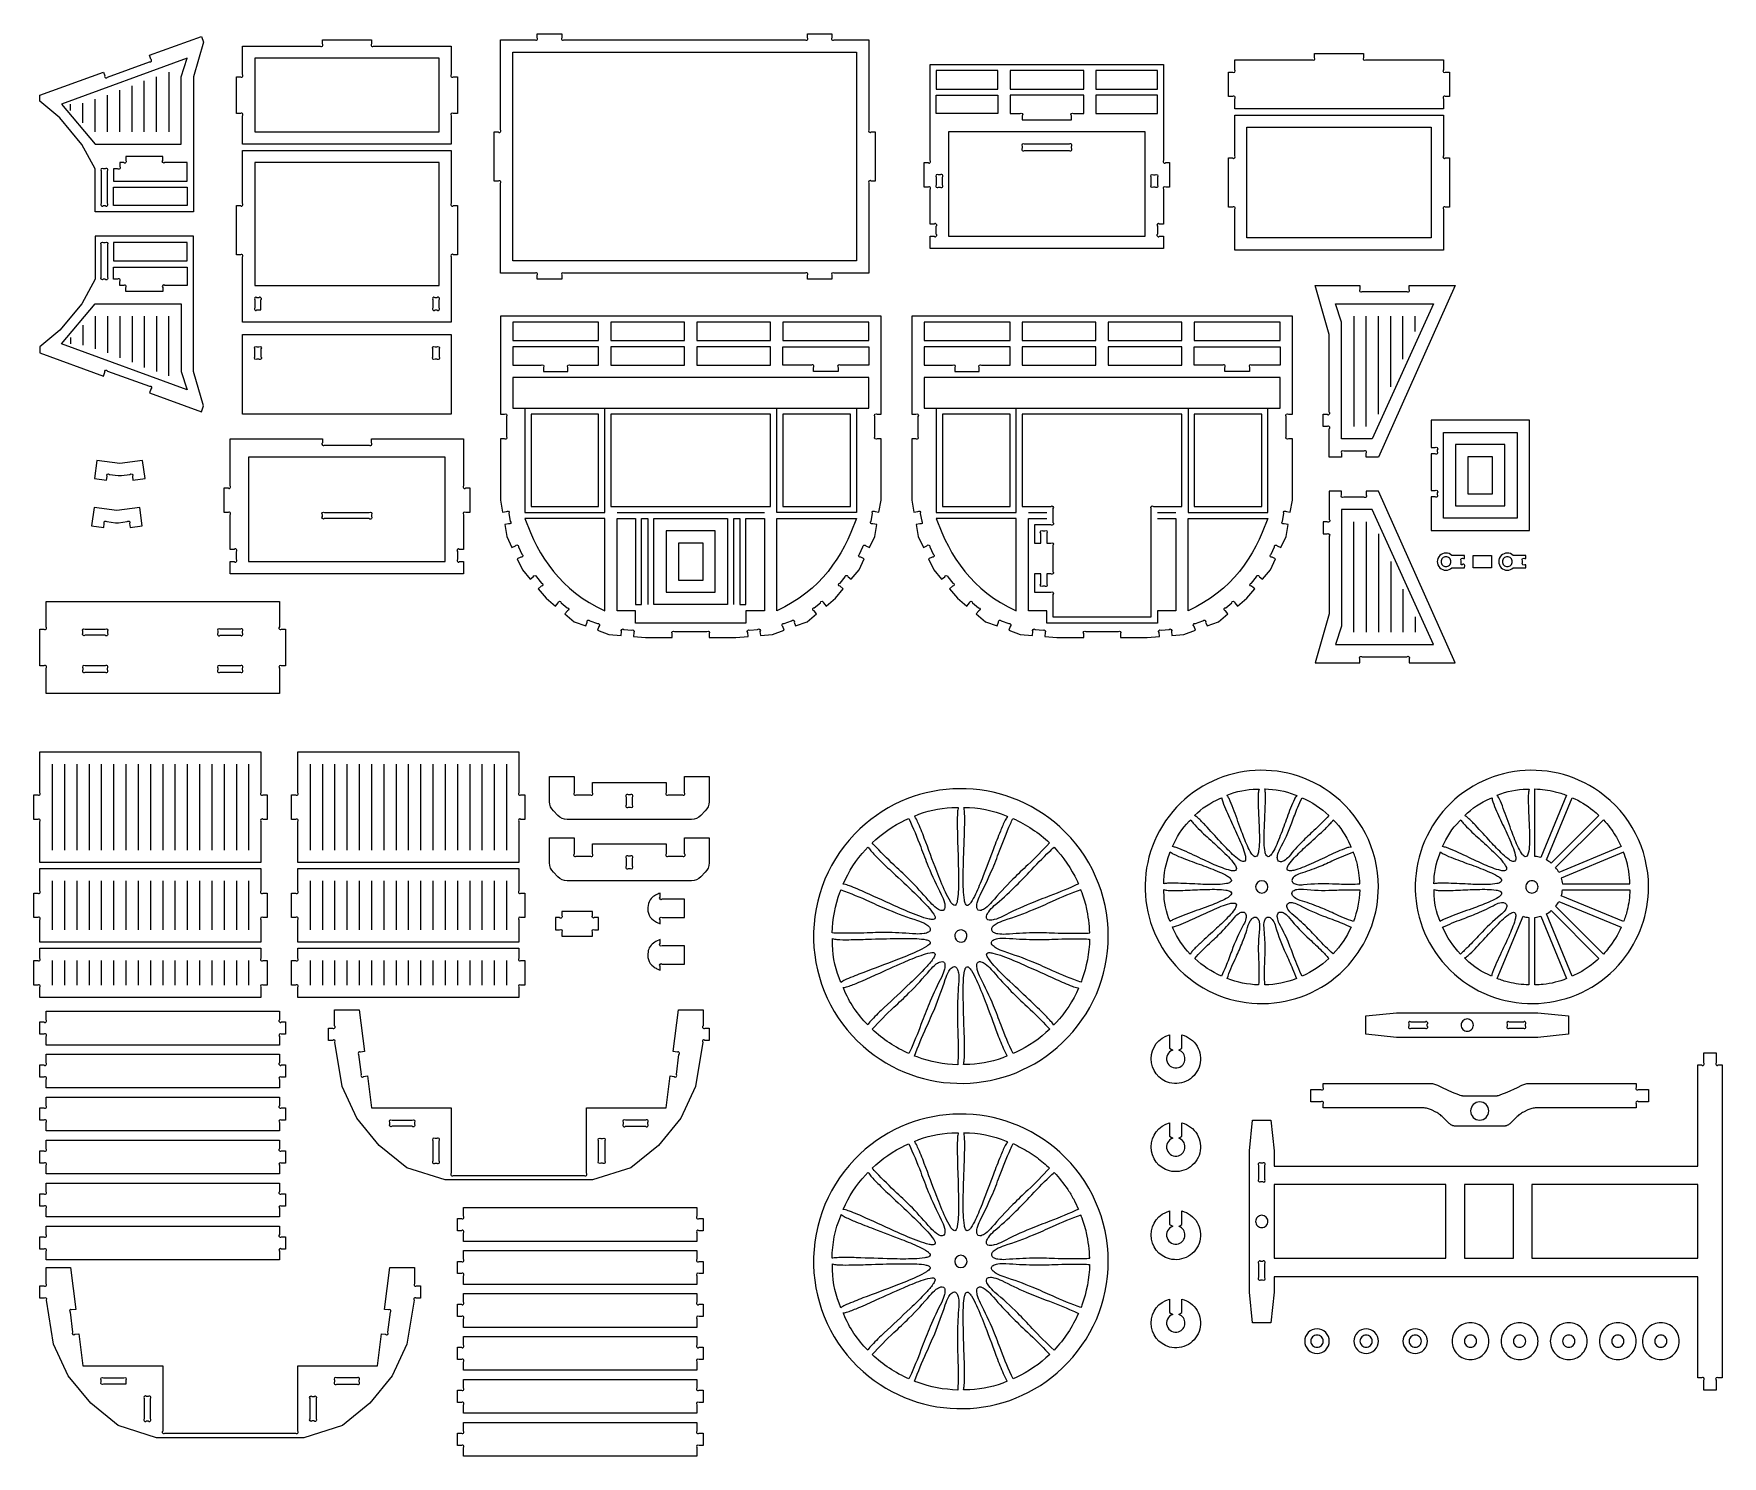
# Model space of a CAD drawing. Extents: x 73.3 to 107.7, y 35.4 to 64.4.
import ezdxf

# ---------------------------------------------------------------- set-up
doc = ezdxf.new("R2010")
doc.units = 0
doc.header["$MEASUREMENT"] = 0
doc.layers.get('0').update_dxf_attribs({"linetype": 'CONTINUOUS'})
doc.layers.add('ENGRAVE', color=1, linetype='CONTINUOUS')

msp = doc.modelspace()

# ---------------------------------------------------------------- linework, layer by layer
for points in [[(74.529, 60.758), (74.529, 61.633), (74.255, 62.131), (73.809, 62.672), (73.404, 63.008), (73.404, 63.133), (74.696, 63.603), (74.724, 63.527, 1), (74.78, 63.501), (75.637, 63.813, 1), (75.663, 63.869), (75.636, 63.945), (76.693, 64.33), (76.736, 64.213), (76.529, 63.508), (76.529, 60.758)], [(83.529, 59.383), (83.529, 59.464, 1), (83.485, 59.508), (82.779, 59.508), (82.779, 61.339, 1), (82.735, 61.383), (82.654, 61.383), (82.654, 62.383), (82.735, 62.383, 1), (82.779, 62.427), (82.779, 64.258), (83.485, 64.258, 1), (83.529, 64.302), (83.529, 64.383), (84.029, 64.383), (84.029, 64.302, 1), (84.073, 64.258), (88.985, 64.258, 1), (89.029, 64.302), (89.029, 64.383), (89.529, 64.383), (89.529, 64.302, 1), (89.573, 64.258), (90.282, 64.258), (90.282, 62.427, 1), (90.326, 62.383), (90.407, 62.383), (90.407, 61.383), (90.326, 61.383, 1), (90.282, 61.339), (90.282, 59.508), (89.573, 59.508, 1), (89.529, 59.464), (89.529, 59.383), (89.029, 59.383), (89.029, 59.464, 1), (88.985, 59.508), (84.073, 59.508, 1), (84.029, 59.464), (84.029, 59.383)], [(77.529, 62.133), (77.529, 62.714, 1), (77.485, 62.758), (77.404, 62.758), (77.404, 63.508), (77.485, 63.508, 1), (77.529, 63.552), (77.529, 64.133), (79.11, 64.133, 1), (79.154, 64.177), (79.154, 64.258), (80.154, 64.258), (80.154, 64.177, 1), (80.198, 64.133), (81.779, 64.133), (81.779, 63.552, 1), (81.823, 63.508), (81.904, 63.508), (81.904, 62.758), (81.823, 62.758, 1), (81.779, 62.714), (81.779, 62.133)], [(97.728, 62.853), (97.728, 63.059, 1), (97.684, 63.103), (97.603, 63.103), (97.603, 63.603), (97.684, 63.603, 1), (97.728, 63.647), (97.728, 63.853), (99.309, 63.853, 1), (99.353, 63.897), (99.353, 63.978), (100.353, 63.978), (100.353, 63.897, 1), (100.397, 63.853), (101.978, 63.853), (101.978, 63.647, 1), (102.022, 63.603), (102.103, 63.603), (102.103, 63.103), (102.022, 63.103, 1), (101.978, 63.059), (101.978, 62.853)], [(91.529, 60.008), (91.529, 60.258), (91.61, 60.258, 1), (91.654, 60.302), (91.654, 60.464, 1), (91.61, 60.508), (91.529, 60.508), (91.529, 61.214, 1), (91.485, 61.258), (91.404, 61.258), (91.404, 61.758), (91.485, 61.758, 1), (91.529, 61.802), (91.529, 63.758), (96.279, 63.758), (96.279, 61.802, 1), (96.323, 61.758), (96.404, 61.758), (96.404, 61.258), (96.323, 61.258, 1), (96.279, 61.214), (96.279, 60.508), (96.198, 60.508, 1), (96.154, 60.464), (96.154, 60.302, 1), (96.198, 60.258), (96.279, 60.258), (96.279, 60.008)], [(93.154, 63.133), (93.154, 62.758), (93.36, 62.758, -1), (93.404, 62.714), (93.404, 62.633), (94.404, 62.633), (94.404, 62.714, -1), (94.448, 62.758), (94.654, 62.758), (94.654, 63.133)], [(97.728, 59.978), (97.728, 60.809, 1), (97.684, 60.853), (97.603, 60.853), (97.603, 61.853), (97.684, 61.853, 1), (97.728, 61.897), (97.728, 62.728), (101.978, 62.728), (101.978, 61.897, 1), (102.022, 61.853), (102.103, 61.853), (102.103, 60.853), (102.022, 60.853, 1), (101.978, 60.809), (101.978, 59.978)], [(76.404, 61.383), (76.404, 61.758), (75.948, 61.758, -1), (75.904, 61.802), (75.904, 61.883), (75.154, 61.883), (75.154, 61.802, -1), (75.11, 61.758), (75.029, 61.758), (75.029, 61.677, -1), (74.985, 61.633), (74.904, 61.633), (74.904, 61.383)], [(77.529, 58.508), (77.529, 59.839, 1), (77.485, 59.883), (77.404, 59.883), (77.404, 60.883), (77.485, 60.883, 1), (77.529, 60.927), (77.529, 62.008), (81.779, 62.008), (81.779, 60.927, 1), (81.823, 60.883), (81.904, 60.883), (81.904, 59.883), (81.823, 59.883, 1), (81.779, 59.839), (81.779, 58.508)], [(93.448, 62.008), (94.36, 62.008, 1), (94.404, 62.052), (94.404, 62.089, 1), (94.36, 62.133), (93.448, 62.133, 1), (93.404, 62.089), (93.404, 62.052, 1)], [(74.654, 61.589), (74.654, 60.927, 1), (74.698, 60.883), (74.735, 60.883, 1), (74.779, 60.927), (74.779, 61.589, 1), (74.735, 61.633), (74.698, 61.633, 1)], [(91.654, 61.464), (91.654, 61.302, 1), (91.698, 61.258), (91.735, 61.258, 1), (91.779, 61.302), (91.779, 61.464, 1), (91.735, 61.508), (91.698, 61.508, 1)], [(96.073, 61.508), (96.11, 61.508, -1), (96.154, 61.464), (96.154, 61.302, -1), (96.11, 61.258), (96.073, 61.258, -1), (96.029, 61.302), (96.029, 61.464, -1)], [(74.529, 60.258), (74.529, 59.383), (74.255, 58.885), (73.809, 58.344), (73.404, 58.008), (73.404, 57.883), (74.696, 57.413), (74.724, 57.489, -1), (74.78, 57.515), (75.637, 57.203, -1), (75.663, 57.147), (75.636, 57.071), (76.693, 56.686), (76.736, 56.803), (76.529, 57.508), (76.529, 60.258)], [(74.779, 60.089), (74.779, 59.427, -1), (74.735, 59.383), (74.698, 59.383, -1), (74.654, 59.427), (74.654, 60.089, -1), (74.698, 60.133), (74.735, 60.133, -1)], [(76.404, 59.633), (76.404, 59.258), (75.948, 59.258, 1), (75.904, 59.214), (75.904, 59.133), (75.154, 59.133), (75.154, 59.214, 1), (75.11, 59.258), (75.029, 59.258), (75.029, 59.339, 1), (74.985, 59.383), (74.904, 59.383), (74.904, 59.633)], [(99.654, 55.758), (99.654, 56.339, 1), (99.61, 56.383), (99.529, 56.383), (99.529, 56.633), (99.61, 56.633, 1), (99.654, 56.677), (99.654, 58.258), (99.364, 59.258), (100.279, 59.258), (100.279, 59.177, 1), (100.323, 59.133), (101.235, 59.133, 1), (101.279, 59.177), (101.279, 59.258), (102.217, 59.258), (100.654, 55.758), (100.404, 55.758), (100.404, 55.839, 1), (100.36, 55.883), (99.948, 55.883, 1), (99.904, 55.839), (99.904, 55.758)], [(77.779, 58.964), (77.779, 58.802, 1), (77.823, 58.758), (77.904, 58.758), (77.904, 58.964, 1), (77.86, 59.008), (77.823, 59.008, 1)], [(81.404, 58.964), (81.404, 58.802, 1), (81.448, 58.758), (81.485, 58.758, 1), (81.529, 58.802), (81.529, 58.964, 1), (81.485, 59.008), (81.448, 59.008, 1)], [(90.529, 54.883), (90.529, 56.133), (90.448, 56.133, -1), (90.404, 56.177), (90.404, 56.589, -1), (90.448, 56.633), (90.529, 56.633), (90.529, 58.633), (82.779, 58.633), (82.779, 56.633), (82.86, 56.633, -1), (82.904, 56.589), (82.904, 56.177, -1), (82.86, 56.133), (82.779, 56.133), (82.779, 54.883), (82.822, 54.637), (82.902, 54.651, -1), (82.953, 54.615), (82.981, 54.456, -1), (82.945, 54.405), (82.866, 54.391), (82.909, 54.144), (83.015, 53.918), (83.088, 53.952, -1), (83.147, 53.931), (83.215, 53.784, -1), (83.194, 53.725), (83.121, 53.691), (83.226, 53.465), (83.387, 53.273), (83.449, 53.325, -1), (83.511, 53.32), (83.615, 53.196, -1), (83.61, 53.134), (83.548, 53.082), (83.708, 52.89), (83.9, 52.729), (83.952, 52.791, -1), (84.014, 52.797), (84.138, 52.693, -1), (84.143, 52.631), (84.091, 52.569), (84.283, 52.408), (84.518, 52.323), (84.546, 52.398, -1), (84.602, 52.425), (84.754, 52.37, -1), (84.78, 52.313), (84.753, 52.237), (84.988, 52.152), (85.237, 52.13), (85.244, 52.21, -1), (85.292, 52.25), (85.453, 52.236, -1), (85.493, 52.188), (85.486, 52.108), (85.735, 52.086), (86.279, 52.086), (86.279, 52.167, -1), (86.323, 52.211), (86.985, 52.211, -1), (87.029, 52.167), (87.029, 52.086), (87.573, 52.086), (87.822, 52.108), (87.815, 52.188, -1), (87.855, 52.236), (88.016, 52.25, -1), (88.064, 52.21), (88.071, 52.13), (88.32, 52.152), (88.555, 52.237), (88.528, 52.313, -1), (88.554, 52.37), (88.706, 52.425, -1), (88.762, 52.398), (88.79, 52.323), (89.025, 52.408), (89.217, 52.569), (89.165, 52.631, -1), (89.17, 52.693), (89.294, 52.797, -1), (89.356, 52.791), (89.408, 52.729), (89.6, 52.89), (89.76, 53.082), (89.698, 53.134, -1), (89.693, 53.196), (89.797, 53.32, -1), (89.859, 53.325), (89.921, 53.273), (90.082, 53.465), (90.187, 53.691), (90.114, 53.725, -1), (90.093, 53.784), (90.161, 53.931, -1), (90.22, 53.952), (90.293, 53.918), (90.399, 54.144), (90.442, 54.391), (90.363, 54.405, -1), (90.327, 54.456), (90.355, 54.615, -1), (90.406, 54.651), (90.486, 54.637)], [(98.904, 54.883), (98.904, 56.133), (98.823, 56.133, -1), (98.779, 56.177), (98.779, 56.589, -1), (98.823, 56.633), (98.904, 56.633), (98.904, 58.633), (91.154, 58.633), (91.154, 56.633), (91.235, 56.633, -1), (91.279, 56.589), (91.279, 56.177, -1), (91.235, 56.133), (91.154, 56.133), (91.154, 54.883), (91.197, 54.637), (91.277, 54.651, -1), (91.328, 54.615), (91.356, 54.456, -1), (91.32, 54.405), (91.241, 54.391), (91.284, 54.144), (91.39, 53.918), (91.463, 53.952, -1), (91.522, 53.931), (91.59, 53.784, -1), (91.569, 53.725), (91.496, 53.691), (91.601, 53.465), (91.762, 53.273), (91.824, 53.325, -1), (91.886, 53.32), (91.99, 53.196, -1), (91.985, 53.134), (91.923, 53.082), (92.083, 52.89), (92.275, 52.729), (92.327, 52.791, -1), (92.389, 52.797), (92.513, 52.693, -1), (92.518, 52.631), (92.466, 52.569), (92.658, 52.408), (92.893, 52.323), (92.921, 52.398, -1), (92.977, 52.425), (93.129, 52.37, -1), (93.155, 52.313), (93.128, 52.237), (93.363, 52.152), (93.612, 52.13), (93.619, 52.21, -1), (93.667, 52.25), (93.828, 52.236, -1), (93.868, 52.188), (93.861, 52.108), (94.11, 52.086), (94.654, 52.086), (94.654, 52.167, -1), (94.698, 52.211), (95.36, 52.211, -1), (95.404, 52.167), (95.404, 52.086), (95.948, 52.086), (96.197, 52.108), (96.19, 52.188, -1), (96.23, 52.236), (96.391, 52.25, -1), (96.439, 52.21), (96.446, 52.13), (96.695, 52.152), (96.93, 52.237), (96.902, 52.313, -1), (96.929, 52.37), (97.081, 52.425, -1), (97.137, 52.398), (97.165, 52.323), (97.4, 52.408), (97.592, 52.569), (97.54, 52.631, -1), (97.545, 52.693), (97.669, 52.797, -1), (97.731, 52.791), (97.783, 52.729), (97.975, 52.89), (98.135, 53.082), (98.073, 53.134, -1), (98.068, 53.196), (98.172, 53.32, -1), (98.234, 53.325), (98.296, 53.273), (98.457, 53.465), (98.562, 53.691), (98.489, 53.725, -1), (98.468, 53.784), (98.536, 53.931, -1), (98.595, 53.952), (98.668, 53.918), (98.774, 54.144), (98.817, 54.391), (98.738, 54.405, -1), (98.702, 54.456), (98.73, 54.615, -1), (98.781, 54.651), (98.861, 54.637)], [(77.904, 57.964), (77.904, 57.802, -1), (77.86, 57.758), (77.823, 57.758, -1), (77.779, 57.802), (77.779, 57.964, -1), (77.823, 58.008), (77.86, 58.008, -1)], [(81.448, 58.008), (81.485, 58.008, -1), (81.529, 57.964), (81.529, 57.802, -1), (81.485, 57.758), (81.448, 57.758, -1), (81.404, 57.802), (81.404, 57.964, -1)], [(83.029, 58.008), (83.029, 57.633), (83.61, 57.633, -1), (83.654, 57.589), (83.654, 57.508), (84.154, 57.508), (84.154, 57.589, -1), (84.198, 57.633), (84.779, 57.633), (84.779, 58.008)], [(90.279, 58.008), (90.279, 57.633), (89.698, 57.633, 1), (89.654, 57.589), (89.654, 57.508), (89.154, 57.508), (89.154, 57.589, 1), (89.11, 57.633), (88.529, 57.633), (88.529, 58.008)], [(91.404, 58.008), (91.404, 57.633), (91.985, 57.633, -1), (92.029, 57.589), (92.029, 57.508), (92.529, 57.508), (92.529, 57.589, -1), (92.573, 57.633), (93.154, 57.633), (93.154, 58.008)], [(98.654, 58.008), (98.654, 57.633), (98.073, 57.633, 1), (98.029, 57.589), (98.029, 57.508), (97.529, 57.508), (97.529, 57.589, 1), (97.485, 57.633), (96.904, 57.633), (96.904, 58.008)], [(93.404, 56.633), (93.404, 54.758), (93.985, 54.758, -1), (94.029, 54.714), (94.029, 54.427, -1), (93.985, 54.383), (93.654, 54.383), (93.654, 54.008), (93.779, 54.008), (93.779, 54.214, -1), (93.823, 54.258), (93.86, 54.258, -1), (93.904, 54.214), (93.904, 54.008), (93.985, 54.008, -1), (94.029, 53.964), (94.029, 53.427, -1), (93.985, 53.383), (93.904, 53.383), (93.904, 53.177, -1), (93.86, 53.133), (93.823, 53.133, -1), (93.779, 53.177), (93.779, 53.383), (93.654, 53.383), (93.654, 53.008), (93.985, 53.008, -1), (94.029, 52.964), (94.029, 52.508), (96.029, 52.508), (96.029, 54.714, -1), (96.073, 54.758), (96.654, 54.758), (96.654, 56.633)], [(103.727, 56.516), (101.727, 56.516), (101.727, 55.954), (101.808, 55.954, -1), (101.852, 55.91), (101.852, 55.873, -1), (101.808, 55.829), (101.727, 55.829), (101.727, 55.079), (101.808, 55.079, -1), (101.852, 55.035), (101.852, 54.998, -1), (101.808, 54.954), (101.727, 54.954), (101.727, 54.266), (103.727, 54.266)], [(77.279, 53.383), (77.279, 53.633), (77.36, 53.633, 1), (77.404, 53.677), (77.404, 53.839, 1), (77.36, 53.883), (77.279, 53.883), (77.279, 54.589, 1), (77.235, 54.633), (77.154, 54.633), (77.154, 55.133), (77.235, 55.133, 1), (77.279, 55.177), (77.279, 56.133), (79.154, 56.133), (79.154, 56.052, 1), (79.198, 56.008), (80.11, 56.008, 1), (80.154, 56.052), (80.154, 56.133), (82.029, 56.133), (82.029, 55.177, 1), (82.073, 55.133), (82.154, 55.133), (82.154, 54.633), (82.073, 54.633, 1), (82.029, 54.589), (82.029, 53.883), (81.948, 53.883, 1), (81.904, 53.839), (81.904, 53.677, 1), (81.948, 53.633), (82.029, 53.633), (82.029, 53.383)], [(75.062, 55.385), (75.237, 55.409, -1), (75.287, 55.37), (75.297, 55.29), (75.545, 55.323), (75.496, 55.695), (75.029, 55.633), (74.563, 55.695), (74.514, 55.323), (74.762, 55.29), (74.772, 55.37, -1), (74.822, 55.409), (74.997, 55.385)], [(99.654, 55.071), (99.654, 54.49, -1), (99.61, 54.446), (99.529, 54.446), (99.529, 54.196), (99.61, 54.196, -1), (99.654, 54.151), (99.654, 52.571), (99.364, 51.571), (100.279, 51.571), (100.279, 51.651, -1), (100.323, 51.696), (101.235, 51.696, -1), (101.279, 51.651), (101.279, 51.571), (102.217, 51.571), (100.654, 55.071), (100.404, 55.071), (100.404, 54.99, -1), (100.36, 54.946), (99.948, 54.946, -1), (99.904, 54.99), (99.904, 55.071)], [(75.005, 54.425), (75.18, 54.448, -1), (75.23, 54.41), (75.24, 54.33), (75.488, 54.363), (75.439, 54.735), (74.972, 54.673), (74.506, 54.735), (74.457, 54.363), (74.705, 54.33), (74.715, 54.41, -1), (74.765, 54.448), (74.94, 54.425)], [(79.198, 54.633), (80.11, 54.633, -1), (80.154, 54.589), (80.154, 54.552, -1), (80.11, 54.508), (79.198, 54.508, -1), (79.154, 54.552), (79.154, 54.589, -1)], [(102.151, 53.758, 0.41271), (101.904, 53.756, 0.41271), (101.905, 53.509, 0.41145), (102.151, 53.508), (102.404, 53.508), (102.404, 53.526, 1), (102.36, 53.571), (102.341, 53.571), (102.341, 53.651, -1), (102.386, 53.696), (102.404, 53.696), (102.404, 53.758)], [(102.029, 53.533, 0.414214), (102.129, 53.633, 0.414214), (102.029, 53.733, 0.414214), (101.929, 53.633, 0.414214)], [(103.401, 53.758, 0.41271), (103.154, 53.756, 0.41271), (103.155, 53.509, 0.41145), (103.401, 53.508), (103.654, 53.508), (103.654, 53.571), (103.636, 53.571, -1), (103.591, 53.615), (103.591, 53.651, -1), (103.636, 53.696), (103.654, 53.696), (103.654, 53.758)], [(103.279, 53.533, 0.414214), (103.379, 53.633, 0.414214), (103.279, 53.733, 0.414214), (103.179, 53.633, 0.414214)], [(73.529, 50.946), (73.529, 51.464, 1), (73.485, 51.508), (73.404, 51.508), (73.404, 52.258), (73.485, 52.258, 1), (73.529, 52.302), (73.529, 52.821), (78.279, 52.821), (78.279, 52.302, 1), (78.323, 52.258), (78.404, 52.258), (78.404, 51.508), (78.323, 51.508, 1), (78.279, 51.464), (78.279, 50.946)], [(74.323, 52.258), (74.735, 52.258, -1), (74.779, 52.214), (74.779, 52.177, -1), (74.735, 52.133), (74.323, 52.133, -1), (74.279, 52.177), (74.279, 52.214, -1)], [(77.073, 52.133), (77.485, 52.133, 1), (77.529, 52.177), (77.529, 52.214, 1), (77.485, 52.258), (77.073, 52.258, 1), (77.029, 52.214), (77.029, 52.177, 1)], [(74.323, 51.383), (74.735, 51.383, 1), (74.779, 51.427), (74.779, 51.464, 1), (74.735, 51.508), (74.323, 51.508, 1), (74.279, 51.464), (74.279, 51.427, 1)], [(77.485, 51.508), (77.073, 51.508, 1), (77.029, 51.464), (77.029, 51.427, 1), (77.073, 51.383), (77.485, 51.383, 1), (77.529, 51.427), (77.529, 51.464, 1)], [(73.404, 47.508), (73.404, 48.339, 1), (73.36, 48.383), (73.279, 48.383), (73.279, 48.883), (73.36, 48.883, 1), (73.404, 48.927), (73.404, 49.758), (77.904, 49.758), (77.904, 48.927, 1), (77.948, 48.883), (78.029, 48.883), (78.029, 48.383), (77.948, 48.383, 1), (77.904, 48.339), (77.904, 47.508)], [(78.654, 47.508), (78.654, 48.339, 1), (78.61, 48.383), (78.529, 48.383), (78.529, 48.883), (78.61, 48.883, 1), (78.654, 48.927), (78.654, 49.758), (83.154, 49.758), (83.154, 48.927, 1), (83.198, 48.883), (83.279, 48.883), (83.279, 48.383), (83.198, 48.383, 1), (83.154, 48.339), (83.154, 47.508)], [(83.779, 49.258), (84.279, 49.258), (84.279, 48.927, 1), (84.323, 48.883), (84.61, 48.883, 1), (84.654, 48.927), (84.654, 49.133), (86.154, 49.133), (86.154, 48.927, 1), (86.198, 48.883), (86.485, 48.883, 1), (86.529, 48.927), (86.529, 49.258), (87.029, 49.258), (87.029, 48.743, -0.198916), (86.951, 48.555), (86.857, 48.461, -0.198915), (86.669, 48.383), (84.139, 48.383, -0.198915), (83.951, 48.461), (83.857, 48.555, -0.198914), (83.779, 48.743)], [(100.654, 47.008, 0.243282), (99.652, 48.945, 0.404072), (96.393, 48.45, 0.407608), (96.792, 45.157, 0.412885), (100.121, 45.51, 0.172941)], [(106.154, 47.008, 0.243282), (105.152, 48.945, 0.404072), (101.893, 48.45, 0.407609), (102.292, 45.157, 0.412885), (105.621, 45.51, 0.172941)], [(85.341, 48.839), (85.341, 48.677, 1), (85.386, 48.633), (85.422, 48.633, 1), (85.466, 48.677), (85.466, 48.839, 1), (85.422, 48.883), (85.386, 48.883, 1)], [(95.154, 46.008, 0.21178), (94.17, 48.229, 0.391929), (90.098, 48.192, 0.213524), (89.155, 45.933, 0.208326), (90.165, 43.763, 0.390197), (94.223, 43.837, 0.205517)], [(96.913, 48.463, -0.09623), (97.427, 48.81), (97.467, 48.826, 0.07041), (97.485, 48.743, 0.026017), (97.56, 48.554, 0.005895), (97.726, 48.193, -0.016027), (97.885, 47.831, -0.036448), (97.941, 47.658, -0.077155), (97.95, 47.573, -0.192541), (97.934, 47.534, -0.24616), (97.892, 47.526, -0.091184), (97.821, 47.561, -0.041205), (97.687, 47.671, -0.017959), (97.438, 47.927, 0.003012), (97.129, 48.264, 0.023918), (96.977, 48.415, 0.055117)], [(97.573, 48.875, -0.099565), (98.182, 49), (98.225, 49, 0.070307), (98.209, 48.916, 0.025895), (98.206, 48.712, 0.005837), (98.222, 48.314, -0.01601), (98.23, 47.919, -0.036411), (98.215, 47.737, -0.07724), (98.191, 47.655, -0.193502), (98.162, 47.625, -0.246041), (98.12, 47.634, -0.090618), (98.067, 47.694, -0.040959), (97.986, 47.847, -0.017856), (97.853, 48.179, 0.003032), (97.697, 48.608, 0.023885), (97.614, 48.806, 0.055063)], [(98.341, 49.003, -0.093763), (98.951, 48.885), (98.991, 48.869, 0.070307), (98.945, 48.797, 0.026135), (98.864, 48.61, 0.005976), (98.726, 48.237, -0.015999), (98.583, 47.87, -0.036365), (98.5, 47.708, -0.07668), (98.447, 47.641, -0.192132), (98.408, 47.624, -0.247601), (98.373, 47.648, -0.092119), (98.346, 47.723, -0.041009), (98.329, 47.896, -0.018067), (98.334, 48.253, 0.002962), (98.354, 48.709, 0.023921), (98.353, 48.924, 0.055321)], [(99.1, 48.826, -0.081762), (99.644, 48.464, -0.024137), (99.341, 48.157, 0.011756), (99.1, 47.928, 0.022775), (98.83, 47.624, -0.081665), (98.734, 47.541, -0.147369), (98.659, 47.519, -0.337047), (98.6, 47.571, -0.114833), (98.6, 47.65, -0.073818), (98.649, 47.777, 0.036955), (98.891, 48.313, -0.010558), (99.012, 48.63, -0.012707)], [(102.413, 48.463, -0.096231), (102.927, 48.81), (102.967, 48.826, 0.07041), (102.985, 48.743, 0.026017), (103.06, 48.554, 0.005895), (103.226, 48.193, -0.016027), (103.385, 47.831, -0.036448), (103.441, 47.658, -0.077154), (103.45, 47.573, -0.19254), (103.434, 47.534, -0.246161), (103.392, 47.526, -0.091185), (103.321, 47.561, -0.041205), (103.187, 47.671, -0.017959), (102.938, 47.927, 0.003012), (102.629, 48.264, 0.023918), (102.477, 48.415, 0.055118)], [(103.073, 48.875, -0.099565), (103.682, 49), (103.725, 49, 0.070307), (103.709, 48.916, 0.025895), (103.706, 48.712, 0.005837), (103.722, 48.314, -0.01601), (103.73, 47.919, -0.036411), (103.715, 47.737, -0.07724), (103.691, 47.655, -0.193504), (103.662, 47.625, -0.24604), (103.62, 47.634, -0.090617), (103.567, 47.694, -0.040959), (103.486, 47.847, -0.017856), (103.353, 48.179, 0.003032), (103.197, 48.608, 0.023885), (103.114, 48.806, 0.055063)], [(103.841, 49.003, -0.053553), (104.253, 48.948, -0.032919), (104.485, 48.875), (103.959, 47.606, 0.049855), (103.841, 47.63)], [(104.6, 48.826, -0.063904), (105.022, 48.57, -0.021632), (105.145, 48.463), (104.174, 47.491, 0.049792), (104.074, 47.558)], [(91.21, 48.451, -0.095029), (91.972, 48.623, -0.012169), (92.101, 48.625, 0.058538), (92.086, 48.534, 0.023125), (92.08, 48.292, 0.00662), (92.088, 47.901, -0.004803), (92.105, 47.296, -0.017644), (92.101, 46.907, -0.040554), (92.079, 46.716, -0.081454), (92.056, 46.654, -0.243498), (92.028, 46.632, -0.198617), (91.992, 46.648, -0.071237), (91.941, 46.711, -0.035072), (91.838, 46.904, -0.015759), (91.661, 47.332, -0.001102), (91.408, 48.004, 0.015937), (91.273, 48.334, 0.036348), (91.218, 48.44)], [(92.216, 48.628, -0.100712), (93.079, 48.455), (93.106, 48.443, 0.058805), (93.057, 48.366, 0.023291), (92.958, 48.145, 0.006699), (92.817, 47.781, -0.004741), (92.602, 47.216, -0.017578), (92.449, 46.859, -0.040394), (92.356, 46.691, -0.080995), (92.312, 46.642, -0.242503), (92.277, 46.633, -0.199662), (92.25, 46.661, -0.071689), (92.226, 46.738, -0.035245), (92.205, 46.957, -0.015833), (92.205, 47.42, -0.001152), (92.228, 48.138, 0.015881), (92.23, 48.496, 0.036248), (92.219, 48.615)], [(90.346, 47.905, -0.0811), (91.029, 48.373, -0.007919), (91.093, 48.401, -0.019395), (91.336, 47.822, 0.007964), (91.489, 47.427, 0.02097), (91.755, 46.856, -0.055565), (91.82, 46.687, -0.095384), (91.829, 46.587, -0.199945), (91.803, 46.538, -0.220985), (91.747, 46.53, -0.098592), (91.659, 46.574, -0.054984), (91.535, 46.688, 0.015697), (91.166, 47.095, 0.012322), (90.852, 47.4, -0.01614), (90.43, 47.815, -0.003727)], [(93.213, 48.402, -0.084092), (93.96, 47.906, -0.019446), (93.518, 47.459, 0.007978), (93.211, 47.166, 0.021038), (92.785, 46.702, -0.055487), (92.654, 46.577, -0.095059), (92.565, 46.53, -0.199296), (92.509, 46.535, -0.221639), (92.48, 46.584, -0.098933), (92.487, 46.682, -0.055064), (92.545, 46.84, 0.015637), (92.78, 47.336, 0.012299), (92.941, 47.742, -0.016105), (93.162, 48.29, -0.003715)], [(96.461, 47.829, -0.092933), (96.802, 48.347), (96.832, 48.378, 0.070364), (96.88, 48.308, 0.026043), (97.022, 48.161, 0.005927), (97.315, 47.891, -0.015985), (97.6, 47.618, -0.036383), (97.718, 47.479, -0.077029), (97.759, 47.404, -0.192453), (97.76, 47.362, -0.246597), (97.724, 47.339, -0.091164), (97.645, 47.343, -0.041164), (97.478, 47.394, -0.017945), (97.151, 47.535, 0.002975), (96.737, 47.728, 0.023842), (96.538, 47.809, 0.055062)], [(99.734, 48.374, -0.096223), (100.08, 47.86), (100.097, 47.82, 0.070195), (100.014, 47.802, 0.025969), (99.825, 47.727, 0.005881), (99.464, 47.561, -0.01602), (99.102, 47.402, -0.036385), (98.929, 47.346, -0.076886), (98.844, 47.337, -0.193248), (98.805, 47.353, -0.247055), (98.797, 47.395, -0.091537), (98.831, 47.466, -0.041283), (98.942, 47.6, -0.01797), (99.198, 47.849, 0.003023), (99.535, 48.158, 0.023953), (99.686, 48.31, 0.055242)], [(101.961, 47.829, -0.092933), (102.302, 48.347), (102.332, 48.378, 0.070364), (102.38, 48.308, 0.026043), (102.522, 48.161, 0.005927), (102.815, 47.891, -0.015985), (103.1, 47.618, -0.036383), (103.218, 47.479, -0.077028), (103.259, 47.404, -0.192453), (103.26, 47.362, -0.246597), (103.224, 47.339, -0.091164), (103.145, 47.343, -0.041164), (102.978, 47.394, -0.017945), (102.651, 47.535, 0.002975), (102.237, 47.728, 0.023842), (102.038, 47.809, 0.055062)], [(105.234, 48.374, -0.054313), (105.483, 48.049, -0.034954), (105.597, 47.829), (104.329, 47.304, 0.05162), (104.262, 47.403)], [(83.779, 48.01), (84.279, 48.01), (84.279, 47.68, 1), (84.323, 47.635), (84.61, 47.635, 1), (84.654, 47.68), (84.654, 47.885), (86.154, 47.885), (86.154, 47.68, 1), (86.198, 47.635), (86.485, 47.635, 1), (86.529, 47.68), (86.529, 48.01), (87.029, 48.01), (87.029, 47.496, -0.198917), (86.951, 47.307), (86.857, 47.213, -0.198915), (86.669, 47.135), (84.139, 47.135, -0.198916), (83.951, 47.213), (83.857, 47.307, -0.198914), (83.779, 47.496)], [(89.76, 47.067, -0.094067), (90.217, 47.769, -0.006452), (90.267, 47.821, 0.058482), (90.32, 47.746, 0.023194), (90.487, 47.57, 0.006665), (90.769, 47.3, -0.00477), (91.209, 46.885, -0.017606), (91.48, 46.607, -0.04042), (91.6, 46.456, -0.080937), (91.628, 46.396, -0.241843), (91.624, 46.36, -0.200125), (91.587, 46.346, -0.071746), (91.507, 46.354, -0.035234), (91.298, 46.418, -0.015816), (90.87, 46.595, -0.001131), (90.216, 46.891, 0.015925), (89.887, 47.03, 0.03639), (89.773, 47.065)], [(94.05, 47.816, -0.081098), (94.519, 47.133, -0.007918), (94.547, 47.069, -0.019395), (93.968, 46.826, 0.007964), (93.573, 46.673, 0.020971), (93.002, 46.407, -0.055566), (92.833, 46.342, -0.095385), (92.733, 46.333, -0.199944), (92.684, 46.359, -0.220982), (92.676, 46.416, -0.098593), (92.72, 46.503, -0.054985), (92.834, 46.627, 0.015697), (93.241, 46.996, 0.012323), (93.546, 47.31, -0.01614), (93.96, 47.732, -0.003727)], [(85.341, 47.591), (85.341, 47.43, 1), (85.386, 47.385), (85.422, 47.385, 1), (85.466, 47.43), (85.466, 47.591, 1), (85.422, 47.635), (85.386, 47.635, 1)], [(96.284, 47.071, -0.093765), (96.402, 47.68), (96.418, 47.72, 0.070315), (96.49, 47.674, 0.026137), (96.677, 47.593, 0.005977), (97.05, 47.455, -0.015998), (97.417, 47.312, -0.036365), (97.58, 47.229, -0.076691), (97.646, 47.176, -0.192187), (97.663, 47.137, -0.247561), (97.639, 47.102, -0.092095), (97.564, 47.075, -0.041002), (97.391, 47.058, -0.018065), (97.034, 47.063, 0.002961), (96.578, 47.083, 0.023916), (96.363, 47.082, 0.055306)], [(100.146, 47.714, 0.023635), (99.746, 47.55, -0.012281), (99.443, 47.415, -0.022898), (99.058, 47.282, 0.081859), (98.945, 47.224, 0.148138), (98.896, 47.163, 0.336526), (98.922, 47.089, 0.122722), (99.005, 47.058, 0.066157), (99.131, 47.056, -0.036883), (99.72, 47.074, 0.011922), (100.079, 47.065, 0.011565), (100.277, 47.071, 0.053394), (100.212, 47.517, 0.022162), (100.174, 47.638, 0.046501), (100.153, 47.69, -0.0553)], [(101.784, 47.071, -0.093765), (101.902, 47.68), (101.918, 47.72, 0.070315), (101.99, 47.674, 0.026137), (102.177, 47.593, 0.005977), (102.55, 47.455, -0.015998), (102.917, 47.312, -0.036365), (103.08, 47.229, -0.076691), (103.146, 47.176, -0.192187), (103.163, 47.137, -0.247562), (103.139, 47.102, -0.092096), (103.064, 47.075, -0.041002), (102.891, 47.058, -0.018065), (102.534, 47.063, 0.002961), (102.078, 47.083, 0.023916), (101.863, 47.082, 0.055306)], [(105.646, 47.714), (104.376, 47.188, -0.053218), (104.401, 47.071), (105.774, 47.071, 0.034923), (105.753, 47.321, 0.057453)], [(73.404, 45.883), (73.404, 46.339, 1), (73.36, 46.383), (73.279, 46.383), (73.279, 46.883), (73.36, 46.883, 1), (73.404, 46.927), (73.404, 47.383), (77.904, 47.383), (77.904, 46.927, 1), (77.948, 46.883), (78.029, 46.883), (78.029, 46.383), (77.948, 46.383, 1), (77.904, 46.339), (77.904, 45.883)], [(78.654, 45.883), (78.654, 46.339, 1), (78.61, 46.383), (78.529, 46.383), (78.529, 46.883), (78.61, 46.883, 1), (78.654, 46.927), (78.654, 47.383), (83.154, 47.383), (83.154, 46.927, 1), (83.198, 46.883), (83.279, 46.883), (83.279, 46.383), (83.198, 46.383, 1), (83.154, 46.339), (83.154, 45.883)], [(98.404, 47.008, 0.413694), (98.279, 47.133, 0.413694), (98.154, 47.008, 0.413694), (98.279, 46.883, 0.413694)], [(103.904, 47.008, 0.414214), (103.779, 47.133, 0.414214), (103.654, 47.008, 0.414214), (103.779, 46.883, 0.414214)], [(86.529, 46.758), (86.073, 46.758, -1), (86.029, 46.802), (86.029, 46.883, 0.021616), (85.939, 46.841, 0.08231), (85.851, 46.776, 0.158207), (85.784, 46.629, 0.097463), (85.791, 46.477, 0.177471), (85.894, 46.332, 0.02745), (85.936, 46.304, 0.020909), (86.029, 46.258), (86.029, 46.339, -1), (86.073, 46.383), (86.529, 46.383)], [(89.534, 46.071, -0.080926), (89.691, 46.898, -0.006161), (89.711, 46.95, -0.019468), (90.292, 46.713, 0.007993), (90.68, 46.541, 0.021052), (91.272, 46.326, -0.055552), (91.437, 46.252, -0.095381), (91.514, 46.188, -0.199994), (91.531, 46.135, -0.220989), (91.497, 46.089, -0.098561), (91.404, 46.058, -0.054961), (91.236, 46.051, 0.015624), (90.687, 46.079, 0.012271), (90.249, 46.072, -0.016076), (89.657, 46.066, -0.003712)], [(94.596, 46.952, 0.019109), (94.015, 46.713, -0.008366), (93.627, 46.541, -0.021161), (93.036, 46.326, 0.055541), (92.871, 46.252, 0.095456), (92.794, 46.188, 0.200243), (92.777, 46.135, 0.220828), (92.811, 46.089, 0.09843), (92.904, 46.058, 0.054919), (93.072, 46.051, -0.015643), (93.621, 46.079, -0.012199), (94.06, 46.072, 0.016088), (94.655, 46.067, 0.003692), (94.779, 46.071, 0.041816), (94.713, 46.587, 0.043776), (94.605, 46.926, -0.01839)], [(96.412, 46.303, -0.099534), (96.287, 46.911), (96.287, 46.954, 0.069908), (96.371, 46.938, 0.02587), (96.574, 46.935, 0.005829), (96.972, 46.951, -0.016058), (97.367, 46.959, -0.036407), (97.549, 46.944, -0.076829), (97.631, 46.92, -0.192741), (97.661, 46.891, -0.247519), (97.652, 46.849, -0.091694), (97.593, 46.796, -0.04131), (97.44, 46.715, -0.017962), (97.108, 46.583, 0.00306), (96.679, 46.427, 0.024038), (96.481, 46.344, 0.055453)], [(100.274, 46.946, -0.082819), (100.146, 46.304, -0.024196), (99.747, 46.467, 0.011783), (99.443, 46.601, 0.022842), (99.059, 46.734, -0.081778), (98.945, 46.792, -0.147303), (98.897, 46.853, -0.33666), (98.922, 46.927, -0.11501), (98.995, 46.957, -0.07396), (99.131, 46.96, 0.036957), (99.72, 46.942, -0.010559), (100.059, 46.951, -0.01271)], [(101.912, 46.303, -0.099534), (101.787, 46.911), (101.787, 46.954, 0.069908), (101.871, 46.938, 0.02587), (102.074, 46.935, 0.005829), (102.472, 46.951, -0.016058), (102.867, 46.959, -0.036406), (103.049, 46.944, -0.076828), (103.131, 46.92, -0.19274), (103.161, 46.891, -0.247519), (103.152, 46.849, -0.091694), (103.093, 46.796, -0.04131), (102.94, 46.715, -0.017962), (102.608, 46.583, 0.00306), (102.179, 46.427, 0.024038), (101.981, 46.344, 0.055454)], [(105.774, 46.946, -0.053554), (105.719, 46.534, -0.032921), (105.646, 46.303), (104.377, 46.828, 0.050043), (104.401, 46.946)], [(84.029, 46.508), (84.029, 46.427, -1), (83.985, 46.383), (83.904, 46.383), (83.904, 46.133), (83.985, 46.133, -1), (84.029, 46.089), (84.029, 46.008), (84.654, 46.008), (84.654, 46.089, -1), (84.698, 46.133), (84.779, 46.133), (84.779, 46.383), (84.698, 46.383, -1), (84.654, 46.427), (84.654, 46.508)], [(96.824, 45.642, -0.096214), (96.477, 46.157), (96.461, 46.196, 0.070195), (96.544, 46.214, 0.025968), (96.733, 46.289, 0.00588), (97.094, 46.455, -0.01602), (97.456, 46.614, -0.036386), (97.629, 46.67, -0.07689), (97.714, 46.679, -0.193258), (97.753, 46.663, -0.247045), (97.761, 46.622, -0.091533), (97.726, 46.55, -0.041282), (97.616, 46.416, -0.017969), (97.36, 46.167, 0.003023), (97.023, 45.859, 0.023954), (96.872, 45.706, 0.055241)], [(97.458, 45.19, -0.081764), (96.914, 45.552, -0.024137), (97.217, 45.859, 0.011756), (97.458, 46.088, 0.022775), (97.728, 46.393, -0.081665), (97.824, 46.476, -0.147369), (97.899, 46.497, -0.337046), (97.958, 46.445, -0.114833), (97.958, 46.366, -0.073818), (97.909, 46.24, 0.036955), (97.667, 45.703, -0.010558), (97.546, 45.387, -0.012707)], [(99.645, 45.553, -0.085642), (99.101, 45.191, -0.024071), (98.934, 45.588, 0.011729), (98.814, 45.898, 0.022704), (98.637, 46.264, -0.081669), (98.597, 46.384, -0.147437), (98.606, 46.462, -0.337056), (98.676, 46.497, -0.11477), (98.749, 46.466, -0.073791), (98.847, 46.372, 0.037039), (99.251, 45.943, -0.01058), (99.497, 45.71, -0.012737)], [(100.097, 46.187, -0.081757), (99.735, 45.643, -0.024121), (99.427, 45.947, 0.011754), (99.198, 46.187, 0.022747), (98.894, 46.458, -0.081645), (98.811, 46.554, -0.147767), (98.789, 46.629, -0.337211), (98.841, 46.688, -0.114429), (98.92, 46.687, -0.07364), (99.047, 46.638, 0.036892), (99.584, 46.396, -0.011871), (99.917, 46.268, -0.011612)], [(102.324, 45.642, -0.085637), (101.962, 46.186, -0.024043), (102.359, 46.353, 0.011709), (102.669, 46.473, 0.022695), (103.034, 46.65, -0.086406), (103.159, 46.69, -0.151427), (103.235, 46.68, -0.325771), (103.267, 46.611, -0.115248), (103.237, 46.538, -0.073889), (103.143, 46.44, 0.037057), (102.714, 46.036, -0.010593), (102.481, 45.79, -0.012743)], [(102.958, 45.19, -0.092929), (102.44, 45.532), (102.409, 45.561, 0.070284), (102.479, 45.61, 0.02605), (102.625, 45.751, 0.005927), (102.896, 46.044, -0.016008), (103.169, 46.329, -0.036399), (103.308, 46.447, -0.076929), (103.383, 46.488, -0.193297), (103.425, 46.488, -0.246975), (103.448, 46.453, -0.091525), (103.444, 46.374, -0.041292), (103.393, 46.207, -0.017987), (103.252, 45.88, 0.002986), (103.059, 45.466, 0.023903), (102.978, 45.267, 0.055219)], [(103.716, 45.013, -0.053555), (103.305, 45.068, -0.03292), (103.073, 45.141), (103.599, 46.41, 0.049852), (103.716, 46.386)], [(104.485, 45.141, -0.069136), (104.009, 45.023, -0.023294), (103.841, 45.013), (103.841, 46.388, 0.049752), (103.959, 46.411)], [(105.145, 45.553, -0.054313), (104.82, 45.304, -0.034948), (104.6, 45.19), (104.074, 46.458, 0.049918), (104.174, 46.525)], [(105.597, 46.187, -0.063904), (105.341, 45.765, -0.021635), (105.234, 45.642), (104.262, 46.614, 0.050461), (104.329, 46.713)], [(92.264, 45.949, 0.405351), (92.216, 46.117, 0.387114), (92.05, 46.078, 0.322433), (92.055, 45.932, 0.322433), (92.195, 45.89, 0.18167)], [(98.216, 45.013, -0.082822), (97.575, 45.141, -0.024195), (97.738, 45.54, 0.011782), (97.872, 45.844, 0.022842), (98.005, 46.228, -0.081772), (98.062, 46.341, -0.14726), (98.123, 46.39, -0.33667), (98.198, 46.365, -0.115045), (98.228, 46.292, -0.073971), (98.231, 46.156, 0.036963), (98.213, 45.567, -0.010562), (98.222, 45.228, -0.012712)], [(98.985, 45.141, -0.088912), (98.343, 45.013, -0.023984), (98.34, 45.445, 0.011689), (98.349, 45.777, 0.02261), (98.325, 46.184, -0.081424), (98.334, 46.311, -0.147319), (98.372, 46.379, -0.337844), (98.45, 46.384, -0.114628), (98.505, 46.328, -0.073572), (98.56, 46.204, 0.037), (98.769, 45.652, -0.010572), (98.907, 45.342, -0.012721)], [(73.404, 44.758), (73.404, 44.964, 1), (73.36, 45.008), (73.279, 45.008), (73.279, 45.508), (73.36, 45.508, 1), (73.404, 45.552), (73.404, 45.758), (77.904, 45.758), (77.904, 45.552, 1), (77.948, 45.508), (78.029, 45.508), (78.029, 45.008), (77.948, 45.008, 1), (77.904, 44.964), (77.904, 44.758)], [(78.654, 44.758), (78.654, 44.964, 1), (78.61, 45.008), (78.529, 45.008), (78.529, 45.508), (78.61, 45.508, 1), (78.654, 45.552), (78.654, 45.758), (83.154, 45.758), (83.154, 45.552, 1), (83.198, 45.508), (83.279, 45.508), (83.279, 45.008), (83.198, 45.008, 1), (83.154, 44.964), (83.154, 44.758)], [(86.529, 45.812), (86.073, 45.812, -1), (86.029, 45.856), (86.029, 45.937, 0.030229), (85.92, 45.884, 0.112837), (85.826, 45.797, 0.118473), (85.784, 45.682, 0.097463), (85.791, 45.531, 0.17747), (85.894, 45.385, 0.041119), (85.967, 45.342, 0.013939), (86.029, 45.312), (86.029, 45.393, -1), (86.073, 45.437), (86.529, 45.437)], [(89.712, 45.064, -0.095022), (89.54, 45.826, -0.012172), (89.538, 45.955, 0.058539), (89.628, 45.94, 0.023126), (89.87, 45.934, 0.00662), (90.261, 45.943, -0.004803), (90.866, 45.959, -0.017645), (91.255, 45.955, -0.040555), (91.446, 45.933, -0.081455), (91.508, 45.91, -0.243495), (91.53, 45.882, -0.198618), (91.514, 45.846, -0.071238), (91.451, 45.795, -0.035072), (91.258, 45.692, -0.015759), (90.83, 45.515, -0.001102), (90.159, 45.262, 0.015937), (89.828, 45.127, 0.036348), (89.722, 45.072)], [(94.774, 45.946, -0.080931), (94.617, 45.118, -0.006162), (94.597, 45.066, -0.019468), (94.016, 45.303, 0.007993), (93.627, 45.475, 0.021052), (93.036, 45.69, -0.055551), (92.871, 45.764, -0.095381), (92.794, 45.828, -0.199997), (92.777, 45.881, -0.22099), (92.811, 45.927, -0.098559), (92.904, 45.958, -0.05496), (93.072, 45.965, 0.015624), (93.621, 45.938, 0.012271), (94.059, 45.944, -0.016076), (94.651, 45.95, -0.003712)], [(90.257, 44.2, -0.102505), (89.77, 44.933), (89.76, 44.959, 0.058892), (89.849, 44.98, 0.023237), (90.075, 45.066, 0.006659), (90.432, 45.224, -0.00478), (90.984, 45.471, -0.017634), (91.344, 45.615, -0.040569), (91.529, 45.668, -0.081585), (91.595, 45.671, -0.244132), (91.626, 45.653, -0.198033), (91.625, 45.614, -0.071218), (91.586, 45.542, -0.035115), (91.447, 45.373, -0.015792), (91.119, 45.046, -0.001122), (90.595, 44.554, 0.015907), (90.341, 44.303, 0.036204), (90.265, 44.211)], [(91.095, 43.614, -0.084093), (90.348, 44.11, -0.019446), (90.789, 44.557, 0.007978), (91.097, 44.85, 0.021038), (91.523, 45.314, -0.055487), (91.654, 45.439, -0.095059), (91.743, 45.486, -0.199295), (91.799, 45.481, -0.221639), (91.828, 45.432, -0.098933), (91.821, 45.334, -0.055064), (91.763, 45.177, 0.015637), (91.528, 44.68, 0.012299), (91.367, 44.274, -0.016105), (91.146, 43.726, -0.003715)], [(92.091, 43.388, -0.080931), (91.264, 43.545, -0.006162), (91.212, 43.565, -0.019468), (91.449, 44.146, 0.007993), (91.621, 44.535, 0.021052), (91.836, 45.126, -0.055551), (91.91, 45.291, -0.09538), (91.974, 45.368, -0.199998), (92.027, 45.385, -0.220992), (92.073, 45.351, -0.098559), (92.104, 45.258, -0.054959), (92.111, 45.09, 0.015624), (92.083, 44.541, 0.012271), (92.09, 44.103, -0.016076), (92.096, 43.511, -0.003712)], [(93.098, 43.566, -0.095029), (92.336, 43.394, -0.012169), (92.207, 43.392, 0.058538), (92.222, 43.482, 0.023125), (92.228, 43.724, 0.00662), (92.22, 44.115, -0.004803), (92.203, 44.72, -0.017644), (92.207, 45.109, -0.040554), (92.229, 45.3, -0.081454), (92.252, 45.362, -0.243497), (92.28, 45.384, -0.198618), (92.316, 45.368, -0.071237), (92.367, 45.306, -0.035072), (92.47, 45.112, -0.015759), (92.647, 44.684, -0.001102), (92.9, 44.013, 0.015937), (93.035, 43.682, 0.036348), (93.09, 43.577)], [(93.962, 44.112, -0.081098), (93.279, 43.644, -0.007918), (93.215, 43.615, -0.019394), (92.972, 44.194, 0.007964), (92.819, 44.589, 0.020969), (92.553, 45.16, -0.055561), (92.488, 45.329, -0.095381), (92.479, 45.429, -0.199952), (92.505, 45.478, -0.22099), (92.561, 45.486, -0.098588), (92.649, 45.442, -0.05498), (92.773, 45.328, 0.015696), (93.141, 44.921, 0.012322), (93.456, 44.616, -0.016139), (93.878, 44.202, -0.003727)], [(94.548, 44.949, -0.09407), (94.091, 44.247, -0.006452), (94.041, 44.195, 0.058481), (93.988, 44.27, 0.023193), (93.821, 44.446, 0.006664), (93.539, 44.716, -0.00477), (93.099, 45.132, -0.017605), (92.827, 45.409, -0.040419), (92.708, 45.56, -0.080934), (92.68, 45.62, -0.241849), (92.684, 45.656, -0.200127), (92.721, 45.67, -0.071743), (92.801, 45.662, -0.035233), (93.01, 45.598, -0.015815), (93.438, 45.421, -0.001131), (94.092, 45.125, 0.015925), (94.421, 44.986, 0.036389), (94.535, 44.951)], [(73.529, 43.789), (73.529, 43.964, 1), (73.485, 44.008), (73.404, 44.008), (73.404, 44.258), (73.485, 44.258, 1), (73.529, 44.302), (73.529, 44.477), (78.279, 44.477), (78.279, 44.302, 1), (78.323, 44.258), (78.404, 44.258), (78.404, 44.008), (78.323, 44.008, 1), (78.279, 43.964), (78.279, 43.789)], [(84.654, 41.04), (81.654, 41.04), (80.871, 41.289), (80.313, 41.744), (79.857, 42.302), (79.557, 42.946), (79.41, 43.846, 1), (79.366, 43.883), (79.279, 43.883), (79.279, 44.133), (79.36, 44.133, 1), (79.404, 44.177), (79.404, 44.508), (79.904, 44.508), (80.012, 43.655), (79.931, 43.645, 1), (79.893, 43.596), (79.944, 43.188, 1), (79.993, 43.149), (80.074, 43.159), (80.154, 42.508), (81.779, 42.508), (81.779, 41.177, 1), (81.823, 41.133), (84.485, 41.133, 1), (84.529, 41.177), (84.529, 42.508), (86.154, 42.508), (86.234, 43.159), (86.315, 43.149, 1), (86.364, 43.188), (86.415, 43.596, 1), (86.377, 43.645), (86.296, 43.655), (86.404, 44.508), (86.904, 44.508), (86.904, 44.177, 1), (86.948, 44.133), (87.029, 44.133), (87.029, 43.883), (86.942, 43.883, 1), (86.898, 43.846), (86.751, 42.946), (86.451, 42.302), (85.995, 41.744), (85.437, 41.289)], [(101.319, 44.132), (101.606, 44.132, 1), (101.65, 44.176), (101.65, 44.213, 1), (101.606, 44.257), (101.319, 44.257, 1), (101.275, 44.213), (101.275, 44.176, 1)], [(102.463, 44.069, 0.414214), (102.588, 44.194, 0.414214), (102.463, 44.319, 0.414214), (102.338, 44.194, 0.414214)], [(103.319, 44.132), (103.606, 44.132, 1), (103.65, 44.176), (103.65, 44.213, 1), (103.606, 44.257), (103.319, 44.257, 1), (103.275, 44.213), (103.275, 44.176, 1)], [(96.654, 43.724), (96.654, 43.996, -0.414248), (97.017, 43.383, -0.414248), (96.403, 43.02, -0.342088), (96.025, 43.508, -0.342088), (96.404, 43.996), (96.404, 43.724), (96.466, 43.685, 0.408105), (96.351, 43.449, 0.408105), (96.585, 43.329, 0.320851), (96.716, 43.503, 0.320851), (96.594, 43.684)], [(73.529, 42.914), (73.529, 43.089, 1), (73.485, 43.133), (73.404, 43.133), (73.404, 43.383), (73.485, 43.383, 1), (73.529, 43.427), (73.529, 43.602), (78.279, 43.602), (78.279, 43.427, 1), (78.323, 43.383), (78.404, 43.383), (78.404, 43.133), (78.323, 43.133, 1), (78.279, 43.089), (78.279, 42.914)], [(98.091, 38.133), (98.029, 38.758), (98.029, 41.633), (98.091, 42.258), (98.466, 42.258), (98.529, 41.633), (98.529, 41.321), (107.154, 41.321), (107.154, 43.383), (107.235, 43.383, 1), (107.279, 43.427), (107.279, 43.633), (107.529, 43.633), (107.529, 43.427, 1), (107.573, 43.383), (107.654, 43.383), (107.654, 37.008), (107.573, 37.008, 1), (107.529, 36.964), (107.529, 36.758), (107.279, 36.758), (107.279, 36.964, 1), (107.235, 37.008), (107.154, 37.008), (107.154, 39.071), (98.529, 39.071), (98.529, 38.758), (98.466, 38.133)], [(99.529, 42.508), (99.529, 42.589, 1), (99.485, 42.633), (99.279, 42.633), (99.279, 42.883), (99.485, 42.883, 1), (99.529, 42.927), (99.529, 43.008), (101.689, 43.008), (101.711, 43.007), (101.733, 43.006), (101.755, 43.002), (101.777, 42.998), (101.798, 42.992), (101.819, 42.985), (101.839, 42.977), (101.859, 42.968), (101.949, 42.923), (102.158, 42.83), (102.287, 42.779), (102.314, 42.77), (102.337, 42.763), (102.347, 42.761), (102.356, 42.759), (102.36, 42.758), (102.364, 42.757), (102.367, 42.757), (102.37, 42.757), (103.065, 42.757), (103.068, 42.757), (103.071, 42.757), (103.075, 42.758), (103.079, 42.759), (103.088, 42.761), (103.097, 42.763), (103.121, 42.77), (103.147, 42.779), (103.276, 42.83), (103.484, 42.923), (103.574, 42.968), (103.594, 42.977), (103.614, 42.985), (103.635, 42.992), (103.656, 42.998), (103.678, 43.002), (103.7, 43.006), (103.722, 43.007), (103.744, 43.008), (105.904, 43.008), (105.904, 42.927, 1), (105.948, 42.883), (106.154, 42.883), (106.154, 42.633), (105.948, 42.633, 1), (105.904, 42.589), (105.904, 42.508), (103.869, 42.508), (103.847, 42.507), (103.825, 42.506), (103.803, 42.502), (103.781, 42.498), (103.76, 42.492), (103.739, 42.485), (103.719, 42.477), (103.699, 42.468), (103.609, 42.423), (103.59, 42.413), (103.57, 42.402), (103.551, 42.39), (103.533, 42.377), (103.515, 42.364), (103.498, 42.35), (103.481, 42.335), (103.465, 42.32), (103.342, 42.197), (103.335, 42.189), (103.327, 42.182), (103.318, 42.176), (103.309, 42.17), (103.3, 42.164), (103.291, 42.159), (103.282, 42.154), (103.272, 42.15), (103.262, 42.146), (103.252, 42.142), (103.242, 42.14), (103.232, 42.137), (103.221, 42.135), (103.211, 42.134), (103.2, 42.133), (103.189, 42.133), (102.244, 42.133), (102.233, 42.133), (102.222, 42.134), (102.212, 42.135), (102.201, 42.137), (102.191, 42.14), (102.181, 42.142), (102.171, 42.146), (102.161, 42.15), (102.151, 42.154), (102.142, 42.159), (102.132, 42.164), (102.123, 42.17), (102.115, 42.176), (102.106, 42.182), (102.098, 42.189), (102.09, 42.197), (101.967, 42.32), (101.951, 42.335), (101.935, 42.35), (101.917, 42.364), (101.9, 42.377), (101.881, 42.39), (101.863, 42.402), (101.843, 42.413), (101.824, 42.423), (101.734, 42.468), (101.714, 42.477), (101.694, 42.485), (101.673, 42.492), (101.652, 42.498), (101.63, 42.502), (101.608, 42.506), (101.586, 42.507), (101.564, 42.508)], [(73.529, 42.039), (73.529, 42.214, 1), (73.485, 42.258), (73.404, 42.258), (73.404, 42.508), (73.485, 42.508, 1), (73.529, 42.552), (73.529, 42.727), (78.279, 42.727), (78.279, 42.552, 1), (78.323, 42.508), (78.404, 42.508), (78.404, 42.258), (78.323, 42.258, 1), (78.279, 42.214), (78.279, 42.039)], [(102.901, 42.446, 0.414214), (102.716, 42.63, 0.414214), (102.532, 42.446, 0.414214), (102.716, 42.261, 0.414214)], [(95.154, 39.383, 0.21178), (94.17, 41.604, 0.391929), (90.098, 41.567, 0.213524), (89.155, 39.308, 0.208326), (90.165, 37.138, 0.390197), (94.223, 37.212, 0.205517)], [(80.573, 42.258), (80.985, 42.258, -1), (81.029, 42.214), (81.029, 42.177, -1), (80.985, 42.133), (80.573, 42.133, -1), (80.529, 42.177), (80.529, 42.214, -1)], [(85.323, 42.133), (85.735, 42.133, 1), (85.779, 42.177), (85.779, 42.214, 1), (85.735, 42.258), (85.323, 42.258, 1), (85.279, 42.214), (85.279, 42.177, 1)], [(91.21, 41.826, -0.095029), (91.972, 41.998, -0.01217), (92.101, 42, 0.058538), (92.086, 41.909, 0.023125), (92.08, 41.667, 0.00662), (92.088, 41.276, -0.004803), (92.105, 40.671, -0.017644), (92.101, 40.282, -0.040554), (92.079, 40.091, -0.081454), (92.056, 40.029, -0.243497), (92.028, 40.007, -0.198618), (91.992, 40.023, -0.071237), (91.941, 40.086, -0.035072), (91.838, 40.279, -0.015759), (91.661, 40.707, -0.001102), (91.408, 41.379, 0.015937), (91.273, 41.709, 0.036348), (91.218, 41.815)], [(92.216, 42.003, -0.100713), (93.079, 41.83), (93.106, 41.818, 0.058805), (93.057, 41.741, 0.023291), (92.958, 41.52, 0.0067), (92.817, 41.156, -0.004741), (92.602, 40.591, -0.017578), (92.449, 40.234, -0.040394), (92.356, 40.066, -0.080995), (92.312, 40.017, -0.242504), (92.277, 40.008, -0.199661), (92.25, 40.036, -0.071689), (92.226, 40.113, -0.035245), (92.205, 40.332, -0.015833), (92.205, 40.795, -0.001152), (92.228, 41.514, 0.015881), (92.23, 41.871, 0.036248), (92.219, 41.99)], [(96.654, 41.931), (96.654, 42.202, -0.414248), (97.017, 41.589, -0.414248), (96.403, 41.226, -0.342088), (96.025, 41.715, -0.342088), (96.404, 42.202), (96.404, 41.931), (96.466, 41.891, 0.408104), (96.351, 41.655, 0.408104), (96.585, 41.535, 0.320852), (96.716, 41.709, 0.320852), (96.594, 41.89)], [(73.529, 41.164), (73.529, 41.339, 1), (73.485, 41.383), (73.404, 41.383), (73.404, 41.633), (73.485, 41.633, 1), (73.529, 41.677), (73.529, 41.852), (78.279, 41.852), (78.279, 41.677, 1), (78.323, 41.633), (78.404, 41.633), (78.404, 41.383), (78.323, 41.383, 1), (78.279, 41.339), (78.279, 41.164)], [(81.404, 41.839), (81.404, 41.427, 1), (81.448, 41.383), (81.485, 41.383, 1), (81.529, 41.427), (81.529, 41.839, 1), (81.485, 41.883), (81.448, 41.883, 1)], [(84.904, 41.839), (84.904, 41.427, -1), (84.86, 41.383), (84.823, 41.383, -1), (84.779, 41.427), (84.779, 41.839, -1), (84.823, 41.883), (84.86, 41.883, -1)], [(90.346, 41.28, -0.0811), (91.029, 41.748, -0.007919), (91.093, 41.776, -0.019395), (91.336, 41.198, 0.007964), (91.489, 40.802, 0.02097), (91.755, 40.231, -0.055565), (91.82, 40.062, -0.095384), (91.829, 39.962, -0.199946), (91.803, 39.913, -0.220985), (91.747, 39.905, -0.098592), (91.659, 39.949, -0.054984), (91.535, 40.063, 0.015697), (91.166, 40.47, 0.012322), (90.852, 40.775, -0.01614), (90.43, 41.19, -0.003727)], [(93.704, 41.496, -0.025714), (93.96, 41.281, -0.019436), (93.518, 40.834, 0.007993), (93.211, 40.541, 0.021038), (92.785, 40.077, -0.055482), (92.654, 39.952, -0.09512), (92.565, 39.905, -0.199489), (92.509, 39.91, -0.221519), (92.48, 39.959, -0.098837), (92.487, 40.057, -0.055036), (92.545, 40.215, 0.015696), (92.78, 40.711, 0.012218), (92.941, 41.118, -0.016223), (93.164, 41.669, -0.003709), (93.216, 41.782, -0.020692), (93.542, 41.604, -0.023433)], [(98.216, 41.339), (98.216, 41.052, 1), (98.261, 41.008), (98.297, 41.008, 1), (98.341, 41.052), (98.341, 41.339, 1), (98.297, 41.383), (98.261, 41.383, 1)], [(73.529, 40.289), (73.529, 40.464, 1), (73.485, 40.508), (73.404, 40.508), (73.404, 40.758), (73.485, 40.758, 1), (73.529, 40.802), (73.529, 40.977), (78.279, 40.977), (78.279, 40.802, 1), (78.323, 40.758), (78.404, 40.758), (78.404, 40.508), (78.323, 40.508, 1), (78.279, 40.464), (78.279, 40.289)], [(89.76, 40.442, -0.094067), (90.217, 41.144, -0.006452), (90.267, 41.196, 0.058482), (90.32, 41.121, 0.023194), (90.487, 40.945, 0.006665), (90.769, 40.675, -0.00477), (91.209, 40.26, -0.017606), (91.48, 39.982, -0.040421), (91.6, 39.831, -0.080937), (91.628, 39.771, -0.241844), (91.624, 39.735, -0.200124), (91.587, 39.721, -0.071746), (91.507, 39.729, -0.035234), (91.298, 39.793, -0.015816), (90.87, 39.97, -0.001131), (90.216, 40.266, 0.015925), (89.887, 40.405, 0.03639), (89.773, 40.44)], [(94.45, 40.647, -0.012399), (94.547, 40.444, -0.019388), (93.968, 40.201, 0.007977), (93.572, 40.048, 0.02097), (93.002, 39.782, -0.055561), (92.833, 39.717, -0.095439), (92.733, 39.708, -0.200115), (92.684, 39.734, -0.220876), (92.676, 39.791, -0.098507), (92.72, 39.878, -0.054959), (92.834, 40.002, 0.01574), (93.241, 40.371, 0.012249), (93.546, 40.685, -0.016216), (93.964, 41.11, -0.003716), (94.054, 41.195, -0.0301), (94.33, 40.846, -0.029247)], [(82.029, 39.789), (82.029, 39.964, 1), (81.985, 40.008), (81.904, 40.008), (81.904, 40.258), (81.985, 40.258, 1), (82.029, 40.302), (82.029, 40.477), (86.779, 40.477), (86.779, 40.302, 1), (86.823, 40.258), (86.904, 40.258), (86.904, 40.008), (86.823, 40.008, 1), (86.779, 39.964), (86.779, 39.789)], [(89.534, 39.446, -0.100701), (89.707, 40.308), (89.719, 40.335, 0.058844), (89.796, 40.286, 0.023259), (90.017, 40.188, 0.006676), (90.381, 40.046, -0.004767), (90.946, 39.831, -0.017621), (91.303, 39.678, -0.040527), (91.471, 39.585, -0.081428), (91.52, 39.54, -0.24364), (91.529, 39.506, -0.198517), (91.501, 39.478, -0.071341), (91.423, 39.455, -0.035143), (91.205, 39.434, -0.015797), (90.742, 39.434, -0.00112), (90.024, 39.457, 0.01592), (89.666, 39.459, 0.036267), (89.547, 39.449)], [(94.596, 40.327, 0.019109), (94.015, 40.088, -0.008366), (93.627, 39.916, -0.021161), (93.036, 39.701, 0.055541), (92.871, 39.627, 0.095457), (92.794, 39.563, 0.200243), (92.777, 39.51, 0.220827), (92.811, 39.464, 0.09843), (92.904, 39.433, 0.054919), (93.072, 39.426, -0.015643), (93.621, 39.454, -0.012199), (94.06, 39.447, 0.016088), (94.655, 39.442, 0.003692), (94.779, 39.446, 0.041816), (94.713, 39.962, 0.043776), (94.605, 40.301, -0.018389)], [(96.654, 40.137), (96.654, 40.409, -0.414248), (97.017, 39.795, -0.414248), (96.403, 39.433, -0.342088), (96.025, 39.921, -0.342088), (96.404, 40.409), (96.404, 40.137), (96.466, 40.097, 0.408104), (96.351, 39.861, 0.408104), (96.585, 39.742, 0.320852), (96.716, 39.916, 0.320852), (96.594, 40.096)], [(98.404, 40.196, 0.414214), (98.279, 40.321, 0.414214), (98.154, 40.196, 0.414214), (98.279, 40.071, 0.414214)], [(73.529, 39.414), (73.529, 39.589, 1), (73.485, 39.633), (73.404, 39.633), (73.404, 39.883), (73.485, 39.883, 1), (73.529, 39.927), (73.529, 40.102), (78.279, 40.102), (78.279, 39.927, 1), (78.323, 39.883), (78.404, 39.883), (78.404, 39.633), (78.323, 39.633, 1), (78.279, 39.589), (78.279, 39.414)], [(82.029, 38.914), (82.029, 39.089, 1), (81.985, 39.133), (81.904, 39.133), (81.904, 39.383), (81.985, 39.383, 1), (82.029, 39.427), (82.029, 39.602), (86.779, 39.602), (86.779, 39.427, 1), (86.823, 39.383), (86.904, 39.383), (86.904, 39.133), (86.823, 39.133, 1), (86.779, 39.089), (86.779, 38.914)], [(78.779, 35.79), (75.779, 35.79), (74.996, 36.039), (74.438, 36.494), (73.982, 37.052), (73.682, 37.696), (73.535, 38.596, 1), (73.491, 38.633), (73.404, 38.633), (73.404, 38.883), (73.485, 38.883, 1), (73.529, 38.927), (73.529, 39.258), (74.029, 39.258), (74.137, 38.405), (74.056, 38.395, 1), (74.018, 38.346), (74.069, 37.938, 1), (74.118, 37.899), (74.199, 37.909), (74.279, 37.258), (75.904, 37.258), (75.904, 35.927, 1), (75.948, 35.883), (78.61, 35.883, 1), (78.654, 35.927), (78.654, 37.258), (80.279, 37.258), (80.359, 37.909), (80.44, 37.899, 1), (80.489, 37.938), (80.54, 38.346, 1), (80.502, 38.395), (80.421, 38.405), (80.529, 39.258), (81.029, 39.258), (81.029, 38.927, 1), (81.073, 38.883), (81.154, 38.883), (81.154, 38.633), (81.067, 38.633, 1), (81.023, 38.596), (80.876, 37.696), (80.576, 37.052), (80.12, 36.494), (79.562, 36.039)], [(89.712, 38.439, -0.095022), (89.54, 39.201, -0.012172), (89.538, 39.33, 0.058538), (89.628, 39.315, 0.023126), (89.87, 39.309, 0.00662), (90.261, 39.318, -0.004803), (90.866, 39.334, -0.017644), (91.255, 39.33, -0.040555), (91.446, 39.308, -0.081454), (91.508, 39.285, -0.243495), (91.53, 39.257, -0.198619), (91.514, 39.221, -0.071238), (91.451, 39.17, -0.035072), (91.258, 39.067, -0.015759), (90.83, 38.89, -0.001102), (90.159, 38.637, 0.015937), (89.828, 38.502, 0.036348), (89.722, 38.447)], [(92.279, 39.383, 0.413475), (92.154, 39.508, 0.413475), (92.029, 39.383, 0.413475), (92.154, 39.258, 0.413475)], [(94.774, 39.321, -0.080932), (94.617, 38.493, -0.006162), (94.597, 38.441, -0.019468), (94.016, 38.678, 0.007993), (93.627, 38.85, 0.021052), (93.036, 39.065, -0.055551), (92.871, 39.139, -0.09538), (92.794, 39.203, -0.199997), (92.777, 39.256, -0.22099), (92.811, 39.302, -0.098559), (92.904, 39.333, -0.05496), (93.072, 39.34, 0.015624), (93.621, 39.313, 0.012271), (94.059, 39.319, -0.016076), (94.651, 39.325, -0.003712)], [(98.216, 39.339), (98.216, 39.052, 1), (98.261, 39.008), (98.297, 39.008, 1), (98.341, 39.052), (98.341, 39.339, 1), (98.297, 39.383), (98.261, 39.383, 1)], [(90.257, 37.575, -0.102505), (89.77, 38.308), (89.76, 38.334, 0.058892), (89.849, 38.355, 0.023237), (90.075, 38.441, 0.006659), (90.432, 38.599, -0.00478), (90.984, 38.846, -0.017634), (91.344, 38.99, -0.040569), (91.529, 39.043, -0.081585), (91.595, 39.046, -0.244134), (91.626, 39.028, -0.198032), (91.625, 38.989, -0.071218), (91.586, 38.917, -0.035115), (91.447, 38.748, -0.015792), (91.119, 38.421, -0.001122), (90.595, 37.929, 0.015907), (90.341, 37.678, 0.036204), (90.265, 37.586)], [(91.095, 36.989, -0.084094), (90.348, 37.485, -0.019446), (90.789, 37.932, 0.007978), (91.097, 38.226, 0.021038), (91.523, 38.689, -0.055487), (91.654, 38.814, -0.095059), (91.743, 38.861, -0.199296), (91.799, 38.856, -0.221638), (91.828, 38.807, -0.098933), (91.821, 38.71, -0.055064), (91.763, 38.552, 0.015637), (91.528, 38.055, 0.012299), (91.367, 37.649, -0.016105), (91.146, 37.101, -0.003715)], [(93.962, 37.487, -0.081098), (93.279, 37.019, -0.007918), (93.215, 36.99, -0.019394), (92.972, 37.569, 0.007964), (92.819, 37.965, 0.020969), (92.553, 38.535, -0.055561), (92.488, 38.704, -0.095381), (92.479, 38.804, -0.199952), (92.505, 38.853, -0.22099), (92.561, 38.861, -0.098588), (92.649, 38.818, -0.05498), (92.773, 38.703, 0.015696), (93.141, 38.296, 0.012322), (93.456, 37.991, -0.016139), (93.878, 37.577, -0.003727)], [(94.548, 38.324, -0.084093), (94.052, 37.577, -0.019446), (93.605, 38.019, 0.007978), (93.312, 38.326, 0.021039), (92.848, 38.752, -0.055488), (92.723, 38.883, -0.09506), (92.676, 38.972, -0.199294), (92.681, 39.028, -0.221637), (92.73, 39.057, -0.098934), (92.828, 39.05, -0.055065), (92.985, 38.992, 0.015637), (93.482, 38.757, 0.012299), (93.888, 38.596, -0.016105), (94.436, 38.375, -0.003715)], [(82.029, 38.039), (82.029, 38.214, 1), (81.985, 38.258), (81.904, 38.258), (81.904, 38.508), (81.985, 38.508, 1), (82.029, 38.552), (82.029, 38.727), (86.779, 38.727), (86.779, 38.552, 1), (86.823, 38.508), (86.904, 38.508), (86.904, 38.258), (86.823, 38.258, 1), (86.779, 38.214), (86.779, 38.039)], [(92.091, 36.763, -0.080932), (91.264, 36.92, -0.006162), (91.212, 36.94, -0.019468), (91.449, 37.521, 0.007993), (91.621, 37.91, 0.021052), (91.836, 38.501, -0.055551), (91.91, 38.666, -0.09538), (91.974, 38.743, -0.199998), (92.027, 38.76, -0.220991), (92.073, 38.726, -0.098559), (92.104, 38.633, -0.054959), (92.111, 38.465, 0.015624), (92.083, 37.916, 0.012271), (92.09, 37.478, -0.016076), (92.096, 36.886, -0.003712)], [(93.098, 36.941, -0.095029), (92.336, 36.769, -0.012169), (92.207, 36.767, 0.058538), (92.222, 36.857, 0.023125), (92.228, 37.099, 0.00662), (92.22, 37.49, -0.004803), (92.203, 38.095, -0.017644), (92.207, 38.484, -0.040554), (92.229, 38.675, -0.081454), (92.252, 38.737, -0.243497), (92.28, 38.759, -0.198618), (92.316, 38.743, -0.071237), (92.367, 38.681, -0.035072), (92.47, 38.487, -0.015759), (92.647, 38.059, -0.001102), (92.9, 37.388, 0.015937), (93.035, 37.057, 0.036348), (93.09, 36.952)], [(96.654, 38.343), (96.654, 38.615, -0.414248), (97.017, 38.001, -0.414248), (96.403, 37.639, -0.342088), (96.025, 38.127, -0.342088), (96.404, 38.615), (96.404, 38.343), (96.466, 38.303, 0.408104), (96.351, 38.067, 0.408104), (96.585, 37.948, 0.320852), (96.716, 38.122, 0.320852), (96.594, 38.303)], [(82.029, 37.164), (82.029, 37.339, 1), (81.985, 37.383), (81.904, 37.383), (81.904, 37.633), (81.985, 37.633, 1), (82.029, 37.677), (82.029, 37.852), (86.779, 37.852), (86.779, 37.677, 1), (86.823, 37.633), (86.904, 37.633), (86.904, 37.383), (86.823, 37.383, 1), (86.779, 37.339), (86.779, 37.164)], [(99.654, 37.758, 0.414214), (99.404, 38.008, 0.414214), (99.154, 37.758, 0.414214), (99.404, 37.508, 0.414214)], [(99.529, 37.758, 0.414214), (99.404, 37.883, 0.414214), (99.279, 37.758, 0.414214), (99.404, 37.633, 0.414214)], [(100.654, 37.758, 0.414214), (100.404, 38.008, 0.414214), (100.154, 37.758, 0.414214), (100.404, 37.508, 0.414214)], [(100.529, 37.758, 0.414214), (100.404, 37.883, 0.414214), (100.279, 37.758, 0.414214), (100.404, 37.633, 0.414214)], [(101.654, 37.758, 0.414214), (101.404, 38.008, 0.414214), (101.154, 37.758, 0.414214), (101.404, 37.508, 0.414214)], [(101.529, 37.758, 0.414214), (101.404, 37.883, 0.414214), (101.279, 37.758, 0.414214), (101.404, 37.633, 0.414214)], [(102.904, 37.758, 0.414214), (102.529, 38.133, 0.414214), (102.154, 37.758, 0.414214), (102.529, 37.383, 0.414214)], [(102.654, 37.758, 0.414214), (102.529, 37.883, 0.414214), (102.404, 37.758, 0.414214), (102.529, 37.633, 0.414214)], [(103.904, 37.758, 0.414214), (103.529, 38.133, 0.414214), (103.154, 37.758, 0.414214), (103.529, 37.383, 0.414214)], [(103.654, 37.758, 0.414214), (103.529, 37.883, 0.414214), (103.404, 37.758, 0.414214), (103.529, 37.633, 0.414214)], [(104.904, 37.758, 0.414214), (104.529, 38.133, 0.414214), (104.154, 37.758, 0.414214), (104.529, 37.383, 0.414214)], [(104.654, 37.758, 0.414214), (104.529, 37.883, 0.414214), (104.404, 37.758, 0.414214), (104.529, 37.633, 0.414214)], [(105.904, 37.758, 0.414214), (105.529, 38.133, 0.414214), (105.154, 37.758, 0.414214), (105.529, 37.383, 0.414214)], [(105.654, 37.758, 0.414214), (105.529, 37.883, 0.414214), (105.404, 37.758, 0.414214), (105.529, 37.633, 0.414214)], [(106.779, 37.758, 0.414214), (106.404, 38.133, 0.414214), (106.029, 37.758, 0.414214), (106.404, 37.383, 0.414214)], [(106.529, 37.758, 0.414214), (106.404, 37.883, 0.414214), (106.279, 37.758, 0.414214), (106.404, 37.633, 0.414214)], [(74.698, 37.008), (75.11, 37.008, -1), (75.154, 36.964), (75.154, 36.883), (74.698, 36.883, -1), (74.654, 36.927), (74.654, 36.964, -1)], [(79.86, 37.008), (79.448, 37.008, 1), (79.404, 36.964), (79.404, 36.927, 1), (79.448, 36.883), (79.86, 36.883, 1), (79.904, 36.927), (79.904, 36.964, 1)], [(82.029, 36.289), (82.029, 36.464, 1), (81.985, 36.508), (81.904, 36.508), (81.904, 36.758), (81.985, 36.758, 1), (82.029, 36.802), (82.029, 36.977), (86.779, 36.977), (86.779, 36.802, 1), (86.823, 36.758), (86.904, 36.758), (86.904, 36.508), (86.823, 36.508, 1), (86.779, 36.464), (86.779, 36.289)], [(75.529, 36.589), (75.529, 36.177, 1), (75.573, 36.133), (75.61, 36.133, 1), (75.654, 36.177), (75.654, 36.589, 1), (75.61, 36.633), (75.573, 36.633, 1)], [(79.029, 36.589), (79.029, 36.177, -1), (78.985, 36.133), (78.948, 36.133, -1), (78.904, 36.177), (78.904, 36.589, -1), (78.948, 36.633), (78.985, 36.633, -1)], [(82.029, 35.414), (82.029, 35.589, 1), (81.985, 35.633), (81.904, 35.633), (81.904, 35.883), (81.985, 35.883, 1), (82.029, 35.927), (82.029, 36.102), (86.779, 36.102), (86.779, 35.927, 1), (86.823, 35.883), (86.904, 35.883), (86.904, 35.633), (86.823, 35.633, 1), (86.779, 35.589), (86.779, 35.414)]]:
    msp.add_lwpolyline(points, format="xyb", close=True)
for points in [[(91.654, 63.633), (91.654, 63.258), (92.904, 63.258), (92.904, 63.633)], [(93.154, 63.633), (93.154, 63.258), (94.654, 63.258), (94.654, 63.633)], [(94.904, 63.633), (94.904, 63.258), (96.154, 63.258), (96.154, 63.633)], [(91.654, 63.133), (92.904, 63.133), (92.904, 62.758), (91.654, 62.758)], [(94.904, 63.133), (94.904, 62.758), (96.154, 62.758), (96.154, 63.133)], [(74.904, 60.883), (74.904, 61.258), (76.404, 61.258), (76.404, 60.883)], [(74.904, 60.133), (74.904, 59.758), (76.404, 59.758), (76.404, 60.133)], [(84.779, 58.133), (84.779, 58.508), (83.029, 58.508), (83.029, 58.133)], [(86.529, 58.133), (86.529, 58.508), (85.029, 58.508), (85.029, 58.133)], [(88.279, 58.133), (88.279, 58.508), (86.779, 58.508), (86.779, 58.133)], [(88.529, 58.133), (90.279, 58.133), (90.279, 58.508), (88.529, 58.508)], [(93.154, 58.133), (93.154, 58.508), (91.404, 58.508), (91.404, 58.133)], [(94.904, 58.133), (94.904, 58.508), (93.404, 58.508), (93.404, 58.133)], [(96.654, 58.133), (96.654, 58.508), (95.154, 58.508), (95.154, 58.133)], [(96.904, 58.133), (98.654, 58.133), (98.654, 58.508), (96.904, 58.508)], [(77.529, 56.633), (77.529, 58.258), (81.779, 58.258), (81.779, 56.633)], [(85.029, 58.008), (85.029, 57.633), (86.529, 57.633), (86.529, 58.008)], [(86.779, 58.008), (86.779, 57.633), (88.279, 57.633), (88.279, 58.008)], [(93.404, 58.008), (93.404, 57.633), (94.904, 57.633), (94.904, 58.008)], [(95.154, 58.008), (95.154, 57.633), (96.654, 57.633), (96.654, 58.008)], [(83.404, 56.633), (83.404, 54.758), (84.779, 54.758), (84.779, 56.633)], [(85.029, 56.633), (85.029, 54.758), (88.279, 54.758), (88.279, 56.633)], [(88.529, 56.633), (88.529, 54.758), (89.904, 54.758), (89.904, 56.633)], [(91.779, 56.633), (91.779, 54.758), (93.154, 54.758), (93.154, 56.633)], [(96.904, 56.633), (96.904, 54.758), (98.279, 54.758), (98.279, 56.633)], [(102.584, 53.758), (102.959, 53.758), (102.959, 53.508), (102.584, 53.508)], [(101.275, 43.944), (101.025, 43.944), (100.4, 44.007), (100.4, 44.382), (101.025, 44.444), (103.9, 44.444), (104.525, 44.382), (104.525, 44.007), (103.9, 43.944), (103.65, 43.944), (103.275, 43.944), (101.65, 43.944)], [(98.529, 40.946), (98.529, 39.446), (102.029, 39.446), (102.029, 40.946)], [(102.404, 40.946), (102.404, 39.446), (103.404, 39.446), (103.404, 40.946)], [(103.779, 40.946), (103.779, 39.446), (107.154, 39.446), (107.154, 40.946)]]:
    msp.add_lwpolyline(points, close=True)
at = {"layer": 'ENGRAVE'}
for points in [[(83.029, 59.758), (83.029, 64.008), (90.029, 64.008), (90.029, 59.758)], [(76.279, 62.133), (76.279, 63.508), (76.404, 63.883), (73.842, 62.946), (74.529, 62.133)], [(81.529, 63.883), (77.779, 63.883), (77.779, 62.383), (81.529, 62.383)], [(95.904, 62.383), (91.904, 62.383), (91.904, 60.258), (95.904, 60.258)], [(97.978, 62.478), (101.728, 62.478), (101.728, 60.228), (97.978, 60.228)], [(81.529, 61.758), (77.779, 61.758), (77.779, 59.258), (81.529, 59.258)], [(76.279, 58.883), (76.279, 57.508), (76.404, 57.133), (73.842, 58.071), (74.529, 58.883)], [(99.904, 56.133), (99.904, 58.508), (99.779, 58.883), (101.779, 58.883), (100.529, 56.133)], [(90.279, 57.383), (83.029, 57.383), (83.029, 56.758), (90.279, 56.758)], [(98.654, 57.383), (91.404, 57.383), (91.404, 56.758), (98.654, 56.758)], [(101.977, 56.266), (103.477, 56.266), (103.477, 54.516), (101.977, 54.516)], [(81.654, 55.758), (77.654, 55.758), (77.654, 53.633), (81.654, 53.633)], [(102.227, 56.016), (102.227, 54.766), (103.227, 54.766), (103.227, 56.016)], [(102.477, 55.766), (102.477, 55.016), (102.977, 55.016), (102.977, 55.766)], [(99.904, 54.696), (99.904, 52.321), (99.779, 51.946), (101.779, 51.946), (100.529, 54.696)], [(83.279, 54.508), (83.392, 54.224), (83.455, 54.085), (83.524, 53.949), (83.598, 53.815), (83.678, 53.685), (83.765, 53.558), (83.859, 53.435), (83.96, 53.317), (84.068, 53.203), (84.185, 53.094), (84.31, 52.99), (84.444, 52.892), (84.588, 52.799), (84.741, 52.713), (84.904, 52.633), (84.904, 54.508)], [(85.904, 54.508), (87.404, 54.508), (87.404, 52.758), (85.904, 52.758)], [(90.029, 54.508), (89.916, 54.224), (89.853, 54.085), (89.784, 53.949), (89.71, 53.815), (89.63, 53.685), (89.543, 53.558), (89.449, 53.435), (89.348, 53.317), (89.24, 53.203), (89.123, 53.094), (88.998, 52.99), (88.864, 52.892), (88.72, 52.799), (88.567, 52.713), (88.404, 52.633), (88.404, 54.508)], [(91.654, 54.508), (91.767, 54.224), (91.83, 54.085), (91.899, 53.949), (91.973, 53.815), (92.053, 53.685), (92.14, 53.558), (92.234, 53.435), (92.335, 53.317), (92.443, 53.203), (92.56, 53.094), (92.685, 52.99), (92.819, 52.892), (92.962, 52.799), (93.116, 52.713), (93.279, 52.633), (93.279, 54.508)], [(98.404, 54.508), (98.291, 54.224), (98.228, 54.085), (98.159, 53.949), (98.085, 53.815), (98.005, 53.685), (97.918, 53.558), (97.824, 53.435), (97.723, 53.317), (97.615, 53.203), (97.498, 53.094), (97.373, 52.99), (97.239, 52.892), (97.095, 52.799), (96.942, 52.713), (96.779, 52.633), (96.779, 54.508)], [(86.154, 54.258), (86.154, 53.008), (87.154, 53.008), (87.154, 54.258)], [(86.404, 54.008), (86.404, 53.258), (86.904, 53.258), (86.904, 54.008)]]:
    msp.add_lwpolyline(points, close=True, dxfattribs=at)
for points in [[(76.029, 63.598), (76.029, 62.383)], [(75.279, 62.383), (75.279, 63.321)], [(75.529, 62.383), (75.529, 63.427)], [(75.779, 62.383), (75.779, 63.508)], [(74.029, 62.821), (74.029, 62.946)], [(74.279, 62.571), (74.279, 62.972)], [(74.529, 62.383), (74.529, 63.05)], [(74.779, 62.383), (74.779, 63.133)], [(75.029, 62.383), (75.029, 63.231)], [(74.279, 58.446), (74.279, 58.044)], [(74.529, 58.633), (74.529, 57.966)], [(74.779, 58.633), (74.779, 57.883)], [(75.029, 58.633), (75.029, 57.785)], [(75.279, 58.633), (75.279, 57.696)], [(75.529, 58.633), (75.529, 57.589)], [(75.779, 58.633), (75.779, 57.508)], [(76.029, 57.418), (76.029, 58.633)], [(100.154, 58.633), (100.154, 56.383)], [(100.404, 56.383), (100.404, 58.633)], [(100.654, 56.633), (100.654, 58.633)], [(100.904, 57.196), (100.904, 58.633)], [(101.154, 57.758), (101.154, 58.633)], [(101.404, 58.321), (101.404, 58.633)], [(74.029, 58.196), (74.029, 58.071)], [(83.279, 56.758), (83.279, 54.633), (84.904, 54.633), (84.904, 56.758)], [(90.029, 56.758), (90.029, 54.633), (88.404, 54.633), (88.404, 56.758)], [(91.654, 56.758), (91.654, 54.633), (93.279, 54.633), (93.279, 56.758)], [(96.779, 56.758), (96.779, 54.633), (98.404, 54.633), (98.404, 56.758)], [(85.154, 54.633), (88.154, 54.633)], [(87.529, 52.758), (87.529, 54.508), (87.654, 54.508), (87.654, 52.758), (87.779, 52.758), (87.779, 54.508), (88.154, 54.508), (88.154, 52.633), (87.779, 52.633), (87.779, 52.383), (85.529, 52.383), (85.529, 52.633), (85.154, 52.633), (85.154, 54.508), (85.529, 54.508), (85.529, 52.758), (85.654, 52.758), (85.654, 54.508), (85.779, 54.508), (85.779, 52.758)], [(93.529, 54.633), (93.904, 54.633)], [(96.154, 54.508), (96.529, 54.508), (96.529, 52.633), (96.154, 52.633), (96.154, 52.383), (93.904, 52.383), (93.904, 52.633), (93.529, 52.633), (93.529, 54.508), (93.904, 54.508)], [(96.154, 54.633), (96.529, 54.633)], [(100.154, 52.196), (100.154, 54.446)], [(100.404, 54.446), (100.404, 52.196)], [(100.654, 54.196), (100.654, 52.196)], [(100.904, 53.633), (100.904, 52.196)], [(101.154, 53.071), (101.154, 52.196)], [(101.404, 52.508), (101.404, 52.196)], [(73.654, 49.508), (73.654, 47.758)], [(73.904, 49.508), (73.904, 47.758)], [(74.154, 49.508), (74.154, 47.758)], [(74.404, 49.508), (74.404, 47.758)], [(74.654, 49.508), (74.654, 47.758)], [(74.904, 49.508), (74.904, 47.758)], [(75.154, 49.508), (75.154, 47.758)], [(75.404, 49.508), (75.404, 47.758)], [(75.654, 49.508), (75.654, 47.758)], [(75.904, 49.508), (75.904, 47.758)], [(76.154, 49.508), (76.154, 47.758)], [(76.404, 49.508), (76.404, 47.758)], [(76.654, 49.508), (76.654, 47.758)], [(76.904, 49.508), (76.904, 47.758)], [(77.154, 49.508), (77.154, 47.758)], [(77.404, 49.508), (77.404, 47.758)], [(77.654, 49.508), (77.654, 47.758)], [(78.904, 49.508), (78.904, 47.758)], [(79.154, 49.508), (79.154, 47.758)], [(79.404, 49.508), (79.404, 47.758)], [(79.654, 49.508), (79.654, 47.758)], [(79.904, 49.508), (79.904, 47.758)], [(80.154, 49.508), (80.154, 47.758)], [(80.404, 49.508), (80.404, 47.758)], [(80.654, 49.508), (80.654, 47.758)], [(80.904, 49.508), (80.904, 47.758)], [(81.154, 49.508), (81.154, 47.758)], [(81.404, 49.508), (81.404, 47.758)], [(81.654, 49.508), (81.654, 47.758)], [(81.904, 49.508), (81.904, 47.758)], [(82.154, 49.508), (82.154, 47.758)], [(82.404, 49.508), (82.404, 47.758)], [(82.654, 49.508), (82.654, 47.758)], [(82.904, 49.508), (82.904, 47.758)], [(73.654, 47.133), (73.654, 46.133)], [(73.904, 47.133), (73.904, 46.133)], [(74.154, 47.133), (74.154, 46.133)], [(74.404, 47.133), (74.404, 46.133)], [(74.654, 47.133), (74.654, 46.133)], [(74.904, 47.133), (74.904, 46.133)], [(75.154, 47.133), (75.154, 46.133)], [(75.404, 47.133), (75.404, 46.133)], [(75.654, 47.133), (75.654, 46.133)], [(75.904, 47.133), (75.904, 46.133)], [(76.154, 47.133), (76.154, 46.133)], [(76.404, 47.133), (76.404, 46.133)], [(76.654, 47.133), (76.654, 46.133)], [(76.904, 47.133), (76.904, 46.133)], [(77.154, 47.133), (77.154, 46.133)], [(77.404, 47.133), (77.404, 46.133)], [(77.654, 47.133), (77.654, 46.133)], [(78.904, 47.133), (78.904, 46.133)], [(79.154, 47.133), (79.154, 46.133)], [(79.404, 47.133), (79.404, 46.133)], [(79.654, 47.133), (79.654, 46.133)], [(79.904, 47.133), (79.904, 46.133)], [(80.154, 47.133), (80.154, 46.133)], [(80.404, 47.133), (80.404, 46.133)], [(80.654, 47.133), (80.654, 46.133)], [(80.904, 47.133), (80.904, 46.133)], [(81.154, 47.133), (81.154, 46.133)], [(81.404, 47.133), (81.404, 46.133)], [(81.654, 47.133), (81.654, 46.133)], [(81.904, 47.133), (81.904, 46.133)], [(82.154, 47.133), (82.154, 46.133)], [(82.404, 47.133), (82.404, 46.133)], [(82.654, 47.133), (82.654, 46.133)], [(82.904, 47.133), (82.904, 46.133)], [(73.654, 45.508), (73.654, 45.008)], [(73.904, 45.508), (73.904, 45.008)], [(74.154, 45.508), (74.154, 45.008)], [(74.404, 45.508), (74.404, 45.008)], [(74.654, 45.508), (74.654, 45.008)], [(74.904, 45.508), (74.904, 45.008)], [(75.154, 45.508), (75.154, 45.008)], [(75.404, 45.508), (75.404, 45.008)], [(75.654, 45.508), (75.654, 45.008)], [(75.904, 45.508), (75.904, 45.008)], [(76.154, 45.508), (76.154, 45.008)], [(76.404, 45.508), (76.404, 45.008)], [(76.654, 45.508), (76.654, 45.008)], [(76.904, 45.508), (76.904, 45.008)], [(77.154, 45.508), (77.154, 45.008)], [(77.404, 45.508), (77.404, 45.008)], [(77.654, 45.508), (77.654, 45.008)], [(78.904, 45.508), (78.904, 45.008)], [(79.154, 45.508), (79.154, 45.008)], [(79.404, 45.508), (79.404, 45.008)], [(79.654, 45.508), (79.654, 45.008)], [(79.904, 45.508), (79.904, 45.008)], [(80.154, 45.508), (80.154, 45.008)], [(80.404, 45.508), (80.404, 45.008)], [(80.654, 45.508), (80.654, 45.008)], [(80.904, 45.508), (80.904, 45.008)], [(81.154, 45.508), (81.154, 45.008)], [(81.404, 45.508), (81.404, 45.008)], [(81.654, 45.508), (81.654, 45.008)], [(81.904, 45.508), (81.904, 45.008)], [(82.154, 45.508), (82.154, 45.008)], [(82.404, 45.508), (82.404, 45.008)], [(82.654, 45.508), (82.654, 45.008)], [(82.904, 45.508), (82.904, 45.008)]]:
    msp.add_lwpolyline(points, dxfattribs=at)

doc.saveas('drawing.dxf')
